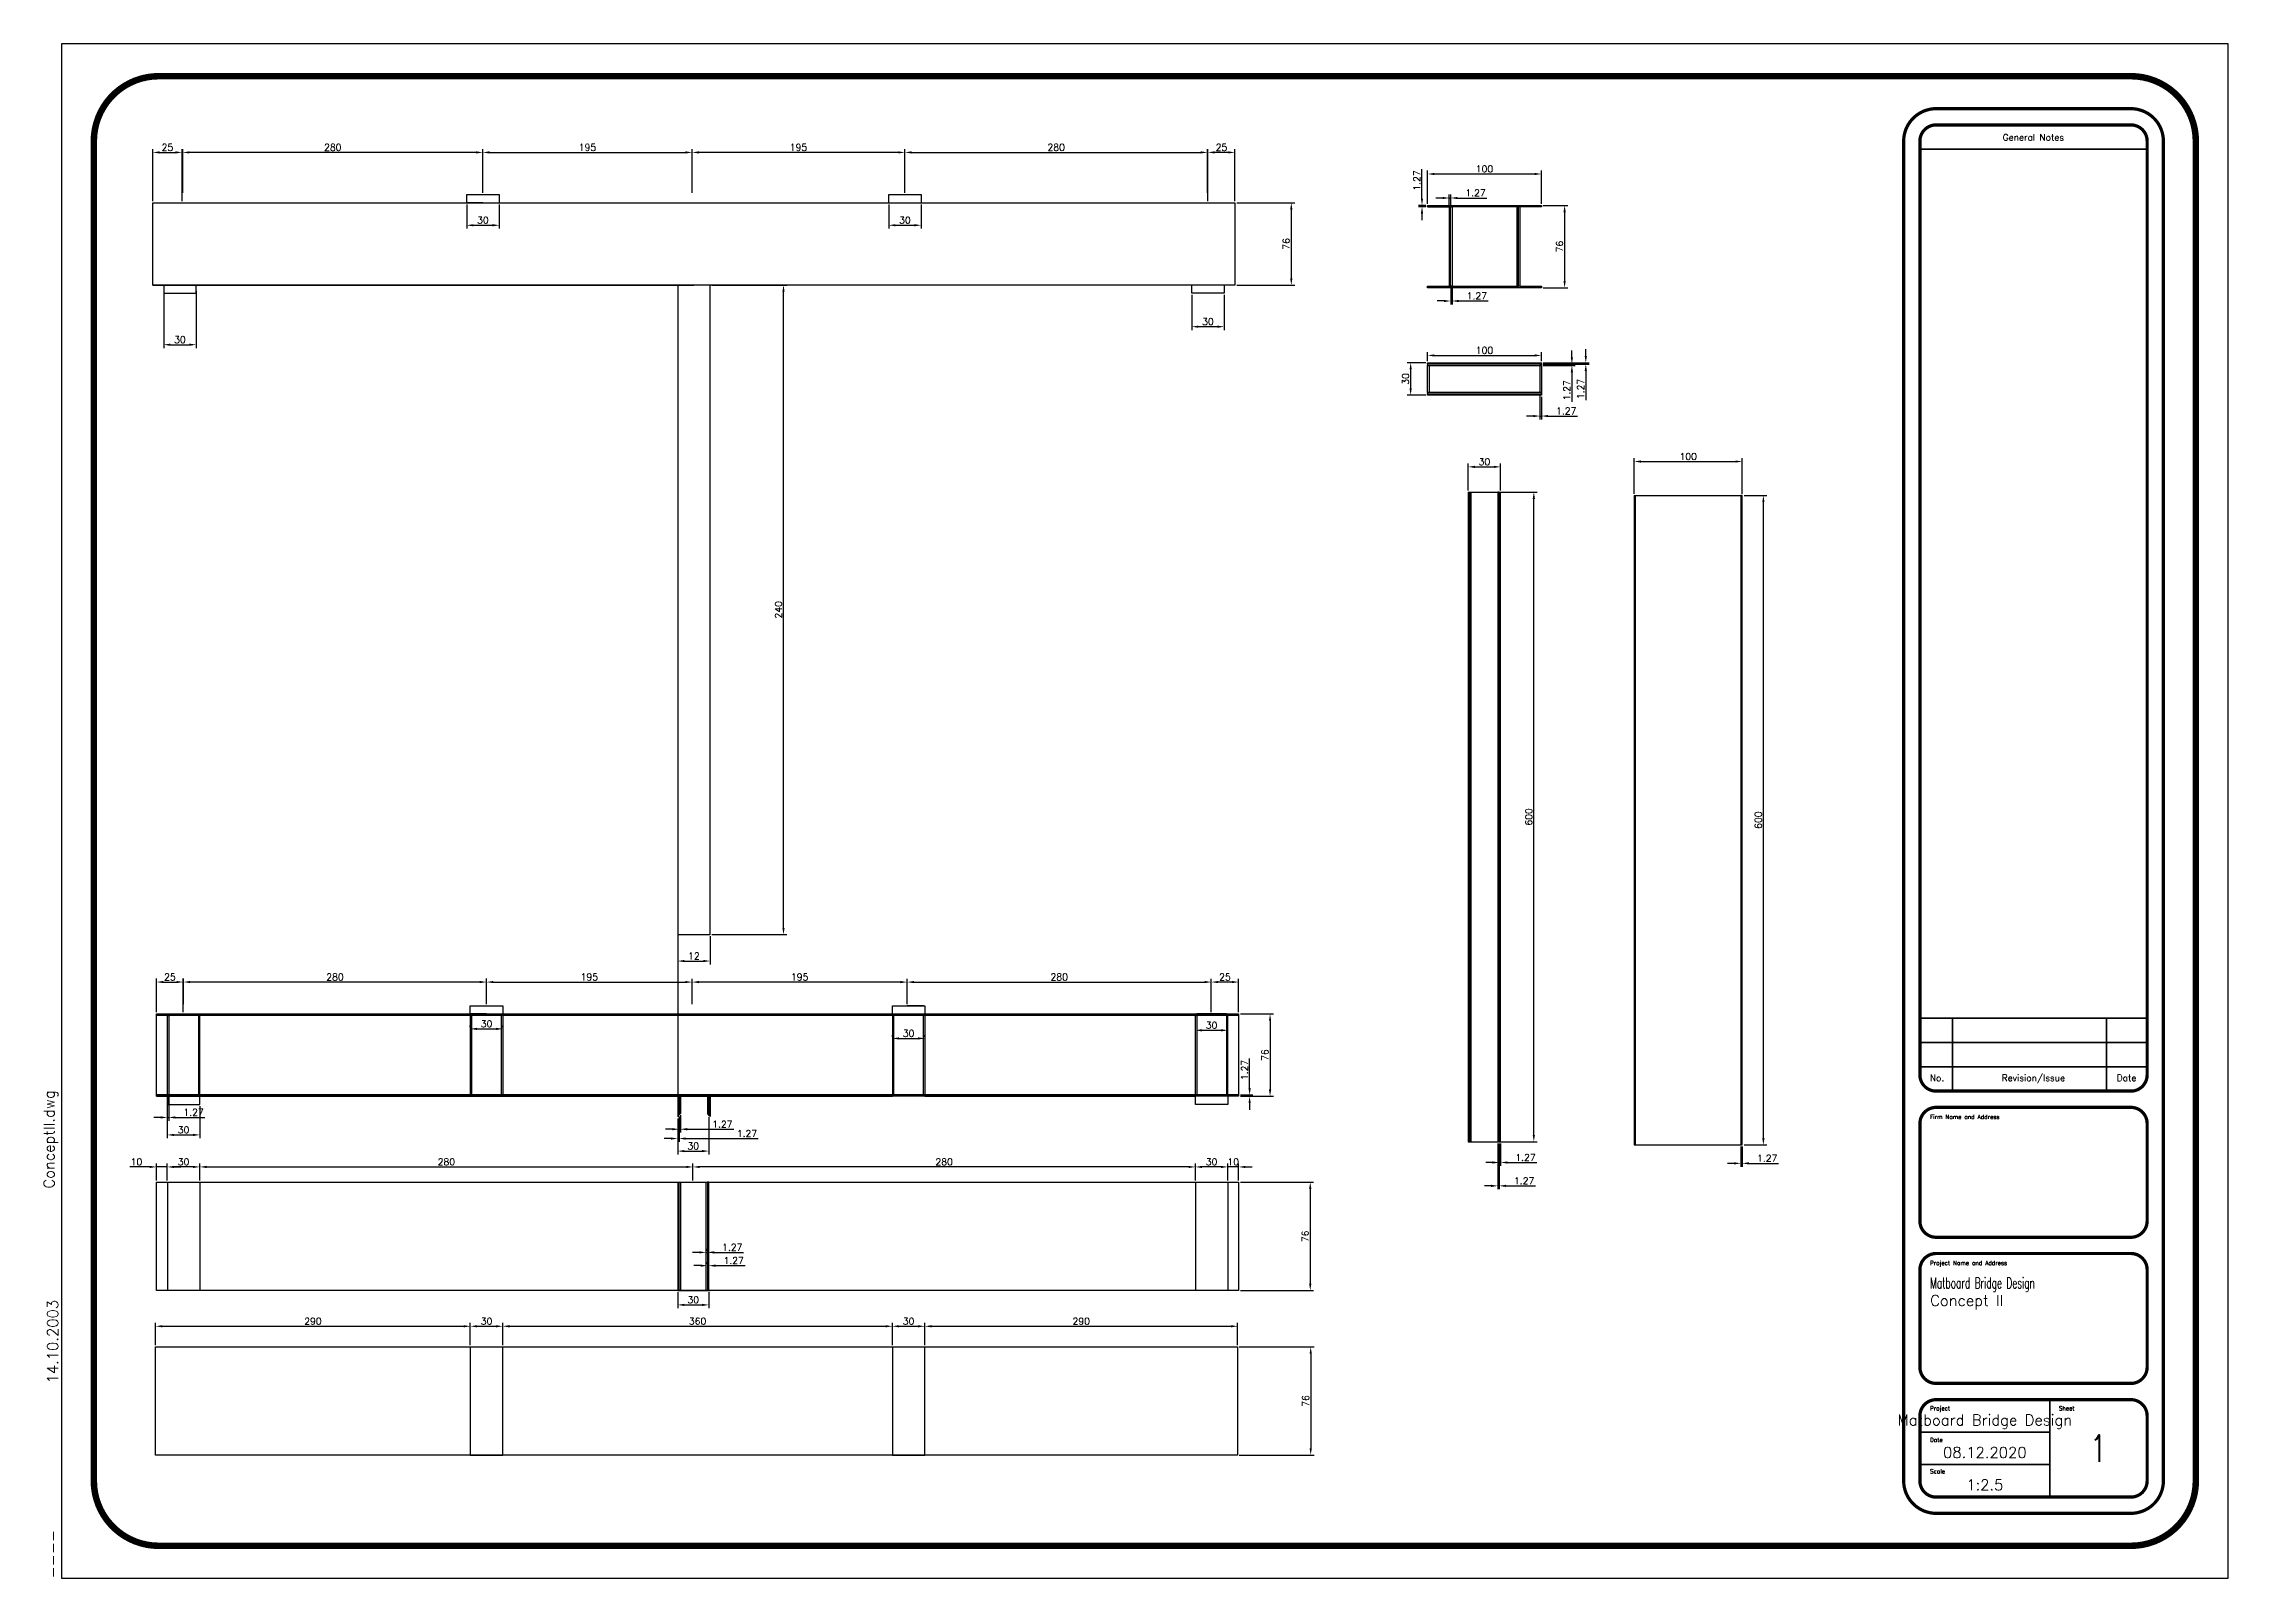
# Paper-space layout 'ISO A1' of a CAD drawing. Header units: millimetres. Extents: x -7 to 801, y 0 to 567.
import ezdxf
from ezdxf.enums import TextEntityAlignment as Align

# ---------------------------------------------------------------- set-up
doc = ezdxf.new("R2010")
doc.units = ezdxf.units.MM
doc.header["$MEASUREMENT"] = 0
doc.layers.add('Title Block', color=7, linetype='Continuous')
doc.styles.add('Roman', font='romans')
doc.styles.get("Standard").update_dxf_attribs({"font": 'simplex.shx'})
doc.dimstyles.new('ISO-25', dxfattribs={"dimtxt": 2.5, "dimasz": 2.5, "dimexe": 1.25, "dimexo": 0.625, "dimtad": 1, "dimtxsty": 'Standard', "dimcen": 2.5, "dimadec": 0, "dimazin": 0, "dimtfac": 1, "dimtmove": 0, "dimatfit": 3, "dimfxl": 1, "dimarcsym": 0})

psp = doc.layouts.new('ISO A1')

# ---------------------------------------------------------------- texts
at = {"layer": 'Title Block', "color": 0, "char_height": 4, "attachment_point": 7, "rotation": 90, "style": 'Roman'}
for s, insert, width in [('ConceptII.dwg', (-1.2, 144), 186.86724), ('14.10.2003', (-1.2, 72), 54.14329), ('----', (-1.2, 0), 63.52849)]:
    psp.add_mtext(s, dxfattribs=dict(at, insert=insert, width=width))

# ---------------------------------------------------------------- blocks, each defined once
blk = doc.blocks.new('Title Block')
at = {"layer": 'Title Block'}
for p, q in [((0, 567), (0, 0)), ((801, 567), (0, 567)), ((801, 0), (801, 567)), ((0, 0), (801, 0))]:
    blk.add_line(p, q, dxfattribs=at)
for points, const_width in [([(789, 531, 0.414214), (765, 555), (36, 555, 0.414214), (12, 531), (12, 36, 0.414214), (36, 12), (765, 12, 0.414214), (789, 36)], 2.4), ([(765, 543), (693, 543, 0.414214), (681, 531), (681, 36, 0.414214), (693, 24), (765, 24, 0.414214), (777, 36), (777, 531, 0.414214)], 1.2), ([(771, 531, 0.414214), (765, 537), (693, 537, 0.414214), (687, 531), (687, 186, 0.414214), (693, 180), (765, 180, 0.414214), (771, 186)], 1.2), ([(693, 126), (765, 126, 0.414214), (771, 132), (771, 168, 0.414214), (765, 174), (693, 174, 0.414214), (687, 168), (687, 132, 0.414214)], 1.2), ([(693, 72), (765, 72, 0.414214), (771, 78), (771, 114, 0.414214), (765, 120), (693, 120, 0.414214), (687, 114), (687, 78, 0.414214)], 1.2), ([(693, 30), (765, 30, 0.414214), (771, 36), (771, 60, 0.414214), (765, 66), (693, 66, 0.414214), (687, 60), (687, 36, 0.414214)], 1.2)]:
    blk.add_lwpolyline(points, format="xyb", close=True, dxfattribs=dict(at, const_width=const_width))
at = {"layer": 'Title Block', "const_width": 0.6}
for points in [[(687, 528), (771, 528)], [(687, 207), (771, 207)], [(699, 180), (699, 207)], [(756, 180), (756, 207)], [(687, 198), (771, 198)], [(687, 189), (771, 189)], [(735, 30), (735, 66)], [(687, 54), (735, 54)], [(687, 42), (735, 42)]]:
    blk.add_lwpolyline(points, dxfattribs=at)
at = {"layer": 'Title Block', "style": 'Roman'}
for s, p in [('General Notes', (728.96, 532.39)), ('No.', (693.33, 184.88)), ('Revision/Issue', (728.96, 184.88)), ('Date', (763.41, 184.88))]:
    blk.add_text(s, height=2.4, dxfattribs=at).set_placement(p, align=Align.MIDDLE_CENTER)
for s, p in [('Firm Name and Address', (690.73, 169.71)), ('Project Name and Address', (690.73, 115.71)), ('Project', (690.73, 62.03)), ('Sheet', (738.36, 62.03)), ('Date', (690.73, 50.37)), ('Scale', (690.73, 38.72))]:
    blk.add_text(s, height=1.56, dxfattribs=at).set_placement(p)
at = {"layer": 'Title Block', "color": 0, "style": 'Roman', "flags": 8}
for tag, p in [('PROJECTNAME', (690.8, 105.93)), ('PROJECTADDRESS1', (690.8, 99.45)), ('PROJECTADDRESS2', (690.8, 92.97)), ('PROJECTADDRESS3', (690.8, 86.5))]:
    blk.add_attdef(tag, text='', height=4, dxfattribs=at).set_placement(p, align=Align.BOTTOM_LEFT)
for tag, p in [('PROJECTNAME', (711, 58.5)), ('DATE', (711, 46.5))]:
    blk.add_attdef(tag, text='', height=4, dxfattribs=at).set_placement(p, align=Align.MIDDLE_CENTER)
at = {"layer": 'Title Block', "color": 0, "style": 'Roman', "width": 0.75, "flags": 8}
blk.add_attdef('SHEETNO', text='', height=10, dxfattribs=at).set_placement((753, 48), align=Align.MIDDLE_CENTER)
at = {"layer": 'Title Block', "color": 0, "style": 'Roman'}
blk.add_attdef('SCALE', text='', height=4, dxfattribs=at).set_placement((711, 34.5), align=Align.MIDDLE_CENTER)
blk = doc.blocks.new('*D4')
at = {"color": 0, "lineweight": -2, "transparency": 16777216}
for p, q in [((37.82, 475.7), (37.82, 454.54)), ((49.82, 475.7), (49.82, 454.54)), ((40.32, 455.79), (47.32, 455.79))]:
    blk.add_line(p, q, dxfattribs=at)
at = {"color": 0, "transparency": 16777216}
for points in [[(40.32, 456.2), (40.32, 455.37), (37.82, 455.79)], [(47.32, 456.2), (47.32, 455.37), (49.82, 455.79)]]:
    blk.add_solid(points, dxfattribs=at)
at = {"layer": 'Defpoints', "color": 0, "transparency": 16777216}
for p in [(37.82, 476.33), (49.82, 476.33), (49.82, 455.79)]:
    blk.add_point(p, dxfattribs=at)
at = {"color": 0, "transparency": 16777216, "insert": (43.82, 457.66), "char_height": 2.5, "attachment_point": 5}
blk.add_mtext('30', dxfattribs=at)
blk = doc.blocks.new('*D5')
at = {"color": 0, "lineweight": -2, "transparency": 16777216}
for p, q in [((502.95, 509.75), (502.95, 520.65)), ((504.41, 507.25), (501.7, 507.25)), ((504.41, 506.75), (501.7, 506.75)), ((502.95, 506.75), (502.95, 507.25)), ((502.95, 504.25), (502.95, 501.75))]:
    blk.add_line(p, q, dxfattribs=at)
at = {"color": 0, "transparency": 16777216}
for points in [[(502.54, 509.75), (503.37, 509.75), (502.95, 507.25)], [(502.54, 504.25), (503.37, 504.25), (502.95, 506.75)]]:
    blk.add_solid(points, dxfattribs=at)
at = {"layer": 'Defpoints', "color": 0, "transparency": 16777216}
for p in [(502.95, 507.25), (505.04, 507.25), (505.04, 506.75)]:
    blk.add_point(p, dxfattribs=at)
at = {"color": 0, "transparency": 16777216, "insert": (501.08, 516.45), "char_height": 2.5, "attachment_point": 5, "rotation": 90}
blk.add_mtext('1.27', dxfattribs=at)
blk = doc.blocks.new('*D7')
at = {"color": 0, "lineweight": -2, "transparency": 16777216}
for p, q in [((505.04, 507.88), (505.04, 520.12)), ((507.54, 518.87), (544.57, 518.87)), ((547.07, 507.88), (547.07, 520.12))]:
    blk.add_line(p, q, dxfattribs=at)
at = {"color": 0, "transparency": 16777216}
for points in [[(507.54, 519.28), (507.54, 518.45), (505.04, 518.87)], [(544.57, 519.28), (544.57, 518.45), (547.07, 518.87)]]:
    blk.add_solid(points, dxfattribs=at)
at = {"layer": 'Defpoints', "color": 0, "transparency": 16777216}
for p in [(547.07, 518.87), (505.04, 507.25), (547.07, 507.25)]:
    blk.add_point(p, dxfattribs=at)
at = {"color": 0, "transparency": 16777216, "insert": (526.05, 520.74), "char_height": 2.5, "attachment_point": 5}
blk.add_mtext('100', dxfattribs=at)
blk = doc.blocks.new('*D8')
at = {"color": 0, "lineweight": -2, "transparency": 16777216}
for p, q in [((510.54, 509.99), (508.04, 509.99)), ((513.04, 507.37), (513.04, 511.24)), ((513.04, 509.99), (513.55, 509.99)), ((513.55, 507.37), (513.55, 511.24)), ((516.05, 509.99), (526.94, 509.99))]:
    blk.add_line(p, q, dxfattribs=at)
at = {"color": 0, "transparency": 16777216}
for points in [[(510.54, 510.41), (510.54, 509.58), (513.04, 509.99)], [(516.05, 510.41), (516.05, 509.58), (513.55, 509.99)]]:
    blk.add_solid(points, dxfattribs=at)
at = {"layer": 'Defpoints', "color": 0, "transparency": 16777216}
for p in [(513.55, 509.99), (513.04, 506.75), (513.55, 506.75)]:
    blk.add_point(p, dxfattribs=at)
at = {"color": 0, "transparency": 16777216, "insert": (522.74, 511.87), "char_height": 2.5, "attachment_point": 5}
blk.add_mtext('1.27', dxfattribs=at)
blk = doc.blocks.new('*D9')
at = {"color": 0, "lineweight": -2, "transparency": 16777216}
for p, q in [((513.55, 476.74), (513.55, 470.69)), ((514.05, 476.74), (514.05, 470.69)), ((511.05, 471.94), (508.55, 471.94)), ((513.55, 471.94), (514.05, 471.94)), ((516.55, 471.94), (527.45, 471.94))]:
    blk.add_line(p, q, dxfattribs=at)
at = {"color": 0, "transparency": 16777216}
for points in [[(511.05, 472.35), (511.05, 471.52), (513.55, 471.94)], [(516.55, 472.35), (516.55, 471.52), (514.05, 471.94)]]:
    blk.add_solid(points, dxfattribs=at)
at = {"layer": 'Defpoints', "color": 0, "transparency": 16777216}
for p in [(513.55, 477.36), (514.05, 477.36), (514.05, 471.94)]:
    blk.add_point(p, dxfattribs=at)
at = {"color": 0, "transparency": 16777216, "insert": (523.25, 473.81), "char_height": 2.5, "attachment_point": 5}
blk.add_mtext('1.27', dxfattribs=at)
blk = doc.blocks.new('*D10')
at = {"color": 0, "lineweight": -2, "transparency": 16777216}
for p, q in [((505.04, 449.76), (505.04, 453.08)), ((547.07, 449.76), (547.07, 453.08)), ((507.54, 451.83), (544.57, 451.83))]:
    blk.add_line(p, q, dxfattribs=at)
at = {"color": 0, "transparency": 16777216}
for points in [[(507.54, 452.24), (507.54, 451.41), (505.04, 451.83)], [(544.57, 452.24), (544.57, 451.41), (547.07, 451.83)]]:
    blk.add_solid(points, dxfattribs=at)
at = {"layer": 'Defpoints', "color": 0, "transparency": 16777216}
for p in [(505.04, 449.14), (547.07, 451.83), (547.07, 449.14)]:
    blk.add_point(p, dxfattribs=at)
at = {"color": 0, "transparency": 16777216, "insert": (526.05, 453.7), "char_height": 2.5, "attachment_point": 5}
blk.add_mtext('100', dxfattribs=at)
blk = doc.blocks.new('*D12')
at = {"color": 0, "lineweight": -2, "transparency": 16777216}
for p, q in [((563.5, 451.64), (563.5, 454.14)), ((547.7, 449.14), (564.75, 449.14)), ((547.7, 448.63), (564.75, 448.63)), ((563.5, 449.14), (563.5, 448.63)), ((563.5, 446.13), (563.5, 435.24))]:
    blk.add_line(p, q, dxfattribs=at)
at = {"color": 0, "transparency": 16777216}
for points in [[(563.08, 451.64), (563.92, 451.64), (563.5, 449.14)], [(563.08, 446.13), (563.92, 446.13), (563.5, 448.63)]]:
    blk.add_solid(points, dxfattribs=at)
at = {"layer": 'Defpoints', "color": 0, "transparency": 16777216}
for p in [(547.07, 449.14), (547.07, 448.63), (563.5, 448.63)]:
    blk.add_point(p, dxfattribs=at)
at = {"color": 0, "transparency": 16777216, "insert": (561.62, 439.43), "char_height": 2.5, "attachment_point": 5, "rotation": 90}
blk.add_mtext('1.27', dxfattribs=at)
blk = doc.blocks.new('*D13')
at = {"color": 0, "lineweight": -2, "transparency": 16777216}
for p, q in [((558.36, 451.13), (558.36, 453.63)), ((547.7, 448.63), (559.61, 448.63)), ((547.7, 448.12), (559.61, 448.12)), ((558.36, 448.63), (558.36, 448.12)), ((558.36, 445.62), (558.36, 434.73))]:
    blk.add_line(p, q, dxfattribs=at)
at = {"color": 0, "transparency": 16777216}
for points in [[(557.94, 451.13), (558.77, 451.13), (558.36, 448.63)], [(557.94, 445.62), (558.77, 445.62), (558.36, 448.12)]]:
    blk.add_solid(points, dxfattribs=at)
at = {"layer": 'Defpoints', "color": 0, "transparency": 16777216}
for p in [(547.07, 448.63), (547.07, 448.12), (558.36, 448.12)]:
    blk.add_point(p, dxfattribs=at)
at = {"color": 0, "transparency": 16777216, "insert": (556.48, 438.92), "char_height": 2.5, "attachment_point": 5, "rotation": 90}
blk.add_mtext('1.27', dxfattribs=at)
blk = doc.blocks.new('*D14')
at = {"color": 0, "lineweight": -2, "transparency": 16777216}
for p, q in [((546.56, 437.53), (546.56, 428.18)), ((547.07, 436.51), (547.07, 428.18)), ((544.06, 429.43), (541.56, 429.43)), ((546.56, 429.43), (547.07, 429.43)), ((549.57, 429.43), (560.46, 429.43))]:
    blk.add_line(p, q, dxfattribs=at)
at = {"color": 0, "transparency": 16777216}
for points in [[(544.06, 429.85), (544.06, 429.01), (546.56, 429.43)], [(549.57, 429.85), (549.57, 429.01), (547.07, 429.43)]]:
    blk.add_solid(points, dxfattribs=at)
at = {"layer": 'Defpoints', "color": 0, "transparency": 16777216}
for p in [(546.56, 438.15), (547.07, 437.14), (547.07, 429.43)]:
    blk.add_point(p, dxfattribs=at)
at = {"color": 0, "transparency": 16777216, "insert": (556.27, 431.3), "char_height": 2.5, "attachment_point": 5}
blk.add_mtext('1.27', dxfattribs=at)
blk = doc.blocks.new('*D15')
at = {"color": 0, "lineweight": -2, "transparency": 16777216}
for p, q in [((581.35, 400.74), (581.35, 413.87)), ((583.85, 412.62), (618.85, 412.62)), ((621.35, 400.74), (621.35, 413.87))]:
    blk.add_line(p, q, dxfattribs=at)
at = {"color": 0, "transparency": 16777216}
for points in [[(583.85, 413.04), (583.85, 412.21), (581.35, 412.62)], [(618.85, 413.04), (618.85, 412.21), (621.35, 412.62)]]:
    blk.add_solid(points, dxfattribs=at)
at = {"layer": 'Defpoints', "color": 0, "transparency": 16777216}
for p in [(621.35, 412.62), (581.35, 400.12), (621.35, 400.12)]:
    blk.add_point(p, dxfattribs=at)
at = {"color": 0, "transparency": 16777216, "insert": (601.35, 414.5), "char_height": 2.5, "attachment_point": 5}
blk.add_mtext('100', dxfattribs=at)
blk = doc.blocks.new('*D16')
at = {"color": 0, "lineweight": -2, "transparency": 16777216}
for p, q in [((520.02, 401.94), (520.02, 411.9)), ((532.02, 401.94), (532.02, 411.9)), ((522.52, 410.65), (529.52, 410.65))]:
    blk.add_line(p, q, dxfattribs=at)
at = {"color": 0, "transparency": 16777216}
for points in [[(522.52, 411.07), (522.52, 410.24), (520.02, 410.65)], [(529.52, 411.07), (529.52, 410.24), (532.02, 410.65)]]:
    blk.add_solid(points, dxfattribs=at)
at = {"layer": 'Defpoints', "color": 0, "transparency": 16777216}
for p in [(532.02, 410.65), (520.02, 401.31), (532.02, 401.31)]:
    blk.add_point(p, dxfattribs=at)
at = {"color": 0, "transparency": 16777216, "insert": (526.02, 412.53), "char_height": 2.5, "attachment_point": 5}
blk.add_mtext('30', dxfattribs=at)
blk = doc.blocks.new('*D17')
at = {"color": 0, "lineweight": -2, "transparency": 16777216}
for p, q in [((621.98, 400.12), (630.4, 400.12)), ((629.15, 162.62), (629.15, 397.62)), ((621.98, 160.12), (630.4, 160.12))]:
    blk.add_line(p, q, dxfattribs=at)
at = {"color": 0, "transparency": 16777216}
for points in [[(628.73, 397.62), (629.57, 397.62), (629.15, 400.12)], [(628.73, 162.62), (629.57, 162.62), (629.15, 160.12)]]:
    blk.add_solid(points, dxfattribs=at)
at = {"layer": 'Defpoints', "color": 0, "transparency": 16777216}
for p in [(621.35, 400.12), (629.15, 400.12), (621.35, 160.12)]:
    blk.add_point(p, dxfattribs=at)
at = {"color": 0, "transparency": 16777216, "insert": (627.28, 280.12), "char_height": 2.5, "attachment_point": 5, "rotation": 90}
blk.add_mtext('600', dxfattribs=at)
blk = doc.blocks.new('*D18')
at = {"color": 0, "lineweight": -2, "transparency": 16777216}
for p, q in [((620.84, 159.49), (620.84, 152.06)), ((621.35, 159.49), (621.35, 152.06)), ((618.34, 153.31), (615.84, 153.31)), ((620.84, 153.31), (621.35, 153.31)), ((623.85, 153.31), (634.75, 153.31))]:
    blk.add_line(p, q, dxfattribs=at)
at = {"color": 0, "transparency": 16777216}
for points in [[(618.34, 153.73), (618.34, 152.89), (620.84, 153.31)], [(623.85, 153.73), (623.85, 152.89), (621.35, 153.31)]]:
    blk.add_solid(points, dxfattribs=at)
at = {"layer": 'Defpoints', "color": 0, "transparency": 16777216}
for p in [(620.84, 160.12), (621.35, 160.12), (621.35, 153.31)]:
    blk.add_point(p, dxfattribs=at)
at = {"color": 0, "transparency": 16777216, "insert": (630.55, 155.19), "char_height": 2.5, "attachment_point": 5}
blk.add_mtext('1.27', dxfattribs=at)
blk = doc.blocks.new('*D19')
at = {"color": 0, "lineweight": -2, "transparency": 16777216}
for p, q in [((532.13, 401.31), (545.54, 401.31)), ((544.29, 163.81), (544.29, 398.81)), ((532.13, 161.31), (545.54, 161.31))]:
    blk.add_line(p, q, dxfattribs=at)
at = {"color": 0, "transparency": 16777216}
for points in [[(543.87, 398.81), (544.71, 398.81), (544.29, 401.31)], [(543.87, 163.81), (544.71, 163.81), (544.29, 161.31)]]:
    blk.add_solid(points, dxfattribs=at)
at = {"layer": 'Defpoints', "color": 0, "transparency": 16777216}
for p in [(531.51, 401.31), (544.29, 401.31), (531.51, 161.31)]:
    blk.add_point(p, dxfattribs=at)
at = {"color": 0, "transparency": 16777216, "insert": (542.41, 281.31), "char_height": 2.5, "attachment_point": 5, "rotation": 90}
blk.add_mtext('600', dxfattribs=at)
blk = doc.blocks.new('*D20')
at = {"color": 0, "lineweight": -2, "transparency": 16777216}
for p, q in [((529.01, 153.62), (526.51, 153.62)), ((531.51, 160.69), (531.51, 152.37)), ((531.51, 153.62), (532.02, 153.62)), ((532.02, 160.69), (532.02, 152.37)), ((534.52, 153.62), (545.41, 153.62))]:
    blk.add_line(p, q, dxfattribs=at)
at = {"color": 0, "transparency": 16777216}
for points in [[(529.01, 154.04), (529.01, 153.21), (531.51, 153.62)], [(534.52, 154.04), (534.52, 153.21), (532.02, 153.62)]]:
    blk.add_solid(points, dxfattribs=at)
at = {"layer": 'Defpoints', "color": 0, "transparency": 16777216}
for p in [(531.51, 161.31), (532.02, 161.31), (532.02, 153.62)]:
    blk.add_point(p, dxfattribs=at)
at = {"color": 0, "transparency": 16777216, "insert": (541.21, 155.5), "char_height": 2.5, "attachment_point": 5}
blk.add_mtext('1.27', dxfattribs=at)
blk = doc.blocks.new('*D21')
at = {"color": 0, "lineweight": -2, "transparency": 16777216}
for p, q in [((531, 160.69), (531, 143.74)), ((531.51, 160.69), (531.51, 143.74)), ((528.5, 144.99), (526, 144.99)), ((531, 144.99), (531.51, 144.99)), ((534.01, 144.99), (544.9, 144.99))]:
    blk.add_line(p, q, dxfattribs=at)
at = {"color": 0, "transparency": 16777216}
for points in [[(528.5, 145.41), (528.5, 144.57), (531, 144.99)], [(534.01, 145.41), (534.01, 144.57), (531.51, 144.99)]]:
    blk.add_solid(points, dxfattribs=at)
at = {"layer": 'Defpoints', "color": 0, "transparency": 16777216}
for p in [(531, 161.31), (531.51, 161.31), (531.51, 144.99)]:
    blk.add_point(p, dxfattribs=at)
at = {"color": 0, "transparency": 16777216, "insert": (540.71, 146.87), "char_height": 2.5, "attachment_point": 5}
blk.add_mtext('1.27', dxfattribs=at)
blk = doc.blocks.new('*D22')
at = {"color": 0, "lineweight": -2, "transparency": 16777216}
for p, q in [((434.45, 508.23), (455.89, 508.23)), ((454.64, 505.73), (454.64, 480.33)), ((434.45, 477.83), (455.89, 477.83))]:
    blk.add_line(p, q, dxfattribs=at)
at = {"color": 0, "transparency": 16777216}
for points in [[(454.22, 505.73), (455.06, 505.73), (454.64, 508.23)], [(454.22, 480.33), (455.06, 480.33), (454.64, 477.83)]]:
    blk.add_solid(points, dxfattribs=at)
at = {"layer": 'Defpoints', "color": 0, "transparency": 16777216}
for p in [(433.82, 508.23), (433.82, 477.83), (454.64, 477.83)]:
    blk.add_point(p, dxfattribs=at)
at = {"color": 0, "transparency": 16777216, "insert": (452.77, 493.03), "char_height": 2.5, "attachment_point": 5, "rotation": 90}
blk.add_mtext('76', dxfattribs=at)
blk = doc.blocks.new('*D23')
at = {"color": 0, "lineweight": -2, "transparency": 16777216}
for p, q in [((240.45, 477.83), (268.19, 477.83)), ((266.94, 240.33), (266.94, 475.33)), ((240.45, 237.83), (268.19, 237.83))]:
    blk.add_line(p, q, dxfattribs=at)
at = {"color": 0, "transparency": 16777216}
for points in [[(266.52, 475.33), (267.35, 475.33), (266.94, 477.83)], [(266.52, 240.33), (267.35, 240.33), (266.94, 237.83)]]:
    blk.add_solid(points, dxfattribs=at)
at = {"layer": 'Defpoints', "color": 0, "transparency": 16777216}
for p in [(239.82, 477.83), (266.94, 477.83), (239.82, 237.83)]:
    blk.add_point(p, dxfattribs=at)
at = {"color": 0, "transparency": 16777216, "insert": (265.06, 357.83), "char_height": 2.5, "attachment_point": 5, "rotation": 90}
blk.add_mtext('240', dxfattribs=at)
blk = doc.blocks.new('*D24')
at = {"color": 0, "lineweight": -2, "transparency": 16777216}
for p, q in [((227.82, 237.2), (227.82, 226.81)), ((239.82, 237.2), (239.82, 226.81)), ((230.32, 228.06), (237.32, 228.06))]:
    blk.add_line(p, q, dxfattribs=at)
at = {"color": 0, "transparency": 16777216}
for points in [[(230.32, 228.48), (230.32, 227.64), (227.82, 228.06)], [(237.32, 228.48), (237.32, 227.64), (239.82, 228.06)]]:
    blk.add_solid(points, dxfattribs=at)
at = {"layer": 'Defpoints', "color": 0, "transparency": 16777216}
for p in [(227.82, 237.83), (239.82, 237.83), (239.82, 228.06)]:
    blk.add_point(p, dxfattribs=at)
at = {"color": 0, "transparency": 16777216, "insert": (233.82, 229.93), "char_height": 2.5, "attachment_point": 5}
blk.add_mtext('12', dxfattribs=at)
blk = doc.blocks.new('*D26')
at = {"color": 0, "lineweight": -2, "transparency": 16777216}
for p, q in [((435.8, 208.51), (448.04, 208.51)), ((446.79, 206.01), (446.79, 180.61)), ((435.8, 178.11), (448.04, 178.11))]:
    blk.add_line(p, q, dxfattribs=at)
at = {"color": 0, "transparency": 16777216}
for points in [[(446.37, 206.01), (447.2, 206.01), (446.79, 208.51)], [(446.37, 180.61), (447.2, 180.61), (446.79, 178.11)]]:
    blk.add_solid(points, dxfattribs=at)
at = {"layer": 'Defpoints', "color": 0, "transparency": 16777216}
for p in [(435.17, 208.51), (435.17, 178.11), (446.79, 178.11)]:
    blk.add_point(p, dxfattribs=at)
at = {"color": 0, "transparency": 16777216, "insert": (444.91, 193.31), "char_height": 2.5, "attachment_point": 5, "rotation": 90}
blk.add_mtext('76', dxfattribs=at)
blk = doc.blocks.new('*D27')
at = {"color": 0, "lineweight": -2, "transparency": 16777216}
for p, q in [((439.23, 181.12), (439.23, 192.01)), ((435.8, 178.62), (440.48, 178.62)), ((435.8, 178.11), (440.48, 178.11)), ((439.23, 178.11), (439.23, 178.62)), ((439.23, 175.61), (439.23, 173.11))]:
    blk.add_line(p, q, dxfattribs=at)
at = {"color": 0, "transparency": 16777216}
for points in [[(438.81, 181.12), (439.65, 181.12), (439.23, 178.62)], [(438.81, 175.61), (439.65, 175.61), (439.23, 178.11)]]:
    blk.add_solid(points, dxfattribs=at)
at = {"layer": 'Defpoints', "color": 0, "transparency": 16777216}
for p in [(435.17, 178.62), (435.17, 178.11), (439.23, 178.62)]:
    blk.add_point(p, dxfattribs=at)
at = {"color": 0, "transparency": 16777216, "insert": (437.36, 187.81), "char_height": 2.5, "width": 6.5726, "attachment_point": 5, "rotation": 90}
blk.add_mtext('1.27', dxfattribs=at)
blk = doc.blocks.new('*D28')
at = {"color": 0, "lineweight": -2, "transparency": 16777216}
for p, q in [((435.8, 146.34), (462.9, 146.34)), ((461.65, 143.84), (461.65, 108.84)), ((435.8, 106.34), (462.9, 106.34))]:
    blk.add_line(p, q, dxfattribs=at)
at = {"color": 0, "transparency": 16777216}
for points in [[(461.23, 143.84), (462.06, 143.84), (461.65, 146.34)], [(461.23, 108.84), (462.06, 108.84), (461.65, 106.34)]]:
    blk.add_solid(points, dxfattribs=at)
at = {"layer": 'Defpoints', "color": 0, "transparency": 16777216}
for p in [(435.17, 146.34), (435.17, 106.34), (461.65, 106.34)]:
    blk.add_point(p, dxfattribs=at)
at = {"color": 0, "transparency": 16777216, "insert": (459.77, 126.34), "char_height": 2.5, "attachment_point": 5, "rotation": 90}
blk.add_mtext('76', dxfattribs=at)
blk = doc.blocks.new('*D30')
at = {"color": 0, "lineweight": -2, "transparency": 16777216}
for p, q in [((504.41, 449.14), (497.51, 449.14)), ((498.76, 446.64), (498.76, 439.64)), ((504.41, 437.14), (497.51, 437.14))]:
    blk.add_line(p, q, dxfattribs=at)
at = {"color": 0, "transparency": 16777216}
for points in [[(498.34, 446.64), (499.17, 446.64), (498.76, 449.14)], [(498.34, 439.64), (499.17, 439.64), (498.76, 437.14)]]:
    blk.add_solid(points, dxfattribs=at)
at = {"layer": 'Defpoints', "color": 0, "transparency": 16777216}
for p in [(505.04, 449.14), (498.76, 437.14), (505.04, 437.14)]:
    blk.add_point(p, dxfattribs=at)
at = {"color": 0, "transparency": 16777216, "insert": (496.88, 443.14), "char_height": 2.5, "attachment_point": 5, "rotation": 90}
blk.add_mtext('30', dxfattribs=at)
blk = doc.blocks.new('*D31')
at = {"color": 0, "lineweight": -2, "transparency": 16777216}
for p, q in [((547.7, 507.25), (556.92, 507.25)), ((555.67, 504.75), (555.67, 479.35)), ((547.7, 476.85), (556.92, 476.85))]:
    blk.add_line(p, q, dxfattribs=at)
at = {"color": 0, "transparency": 16777216}
for points in [[(555.25, 504.75), (556.08, 504.75), (555.67, 507.25)], [(555.25, 479.35), (556.08, 479.35), (555.67, 476.85)]]:
    blk.add_solid(points, dxfattribs=at)
at = {"layer": 'Defpoints', "color": 0, "transparency": 16777216}
for p in [(547.07, 507.25), (547.07, 476.85), (555.67, 476.85)]:
    blk.add_point(p, dxfattribs=at)
at = {"color": 0, "transparency": 16777216, "insert": (553.79, 492.05), "char_height": 2.5, "attachment_point": 5, "rotation": 90}
blk.add_mtext('76', dxfattribs=at)
blk = doc.blocks.new('*D35')
at = {"color": 0, "lineweight": -2, "transparency": 16777216}
for p, q in [((417.82, 474.2), (417.82, 461.19)), ((429.82, 474.2), (429.82, 461.19)), ((427.32, 462.44), (420.32, 462.44))]:
    blk.add_line(p, q, dxfattribs=at)
at = {"color": 0, "transparency": 16777216}
for points in [[(420.32, 462.86), (420.32, 462.03), (417.82, 462.44)], [(427.32, 462.86), (427.32, 462.03), (429.82, 462.44)]]:
    blk.add_solid(points, dxfattribs=at)
at = {"layer": 'Defpoints', "color": 0, "transparency": 16777216}
for p in [(417.82, 474.83), (429.82, 474.83), (417.82, 462.44)]:
    blk.add_point(p, dxfattribs=at)
at = {"color": 0, "transparency": 16777216, "insert": (423.82, 464.32), "char_height": 2.5, "attachment_point": 5}
blk.add_mtext('30', dxfattribs=at)
blk = doc.blocks.new('*D38')
at = {"color": 0, "lineweight": -2, "transparency": 16777216}
for p, q in [((311.82, 511.85), (311.82, 528.09)), ((314.32, 526.84), (421.15, 526.84)), ((423.65, 511.85), (423.65, 528.09))]:
    blk.add_line(p, q, dxfattribs=at)
at = {"color": 0, "transparency": 16777216}
for points in [[(314.32, 527.25), (314.32, 526.42), (311.82, 526.84)], [(421.15, 527.25), (421.15, 526.42), (423.65, 526.84)]]:
    blk.add_solid(points, dxfattribs=at)
at = {"layer": 'Defpoints', "color": 0, "transparency": 16777216}
for p in [(423.65, 526.84), (311.82, 511.23), (423.65, 511.23)]:
    blk.add_point(p, dxfattribs=at)
at = {"color": 0, "transparency": 16777216, "insert": (367.74, 528.71), "char_height": 2.5, "attachment_point": 5}
blk.add_mtext('280', dxfattribs=at)
blk = doc.blocks.new('*D39')
at = {"color": 0, "lineweight": -2, "transparency": 16777216}
for p, q in [((233.14, 511.85), (233.14, 528.09)), ((309.32, 526.84), (235.64, 526.84)), ((311.82, 511.85), (311.82, 528.09))]:
    blk.add_line(p, q, dxfattribs=at)
at = {"color": 0, "transparency": 16777216}
for points in [[(235.64, 527.25), (235.64, 526.42), (233.14, 526.84)], [(309.32, 527.25), (309.32, 526.42), (311.82, 526.84)]]:
    blk.add_solid(points, dxfattribs=at)
at = {"layer": 'Defpoints', "color": 0, "transparency": 16777216}
for p in [(233.14, 526.84), (233.14, 511.23), (311.82, 511.23)]:
    blk.add_point(p, dxfattribs=at)
at = {"color": 0, "transparency": 16777216, "insert": (272.48, 528.71), "char_height": 2.5, "attachment_point": 5}
blk.add_mtext('195', dxfattribs=at)
blk = doc.blocks.new('*D40')
at = {"color": 0, "lineweight": -2, "transparency": 16777216}
for p, q in [((155.82, 511.85), (155.82, 528.09)), ((158.32, 526.84), (230.64, 526.84)), ((233.14, 511.85), (233.14, 528.09))]:
    blk.add_line(p, q, dxfattribs=at)
at = {"color": 0, "transparency": 16777216}
for points in [[(158.32, 527.25), (158.32, 526.42), (155.82, 526.84)], [(230.64, 527.25), (230.64, 526.42), (233.14, 526.84)]]:
    blk.add_solid(points, dxfattribs=at)
at = {"layer": 'Defpoints', "color": 0, "transparency": 16777216}
for p in [(233.14, 526.84), (155.82, 511.23), (233.14, 511.23)]:
    blk.add_point(p, dxfattribs=at)
at = {"color": 0, "transparency": 16777216, "insert": (194.48, 528.71), "char_height": 2.5, "attachment_point": 5}
blk.add_mtext('195', dxfattribs=at)
blk = doc.blocks.new('*D41')
at = {"color": 0, "lineweight": -2, "transparency": 16777216}
for p, q in [((44.85, 511.85), (44.85, 528.09)), ((153.32, 526.84), (47.35, 526.84)), ((155.82, 511.85), (155.82, 528.09))]:
    blk.add_line(p, q, dxfattribs=at)
at = {"color": 0, "transparency": 16777216}
for points in [[(47.35, 527.25), (47.35, 526.42), (44.85, 526.84)], [(153.32, 527.25), (153.32, 526.42), (155.82, 526.84)]]:
    blk.add_solid(points, dxfattribs=at)
at = {"layer": 'Defpoints', "color": 0, "transparency": 16777216}
for p in [(44.85, 526.84), (44.85, 511.23), (155.82, 511.23)]:
    blk.add_point(p, dxfattribs=at)
at = {"color": 0, "transparency": 16777216, "insert": (100.33, 528.71), "char_height": 2.5, "attachment_point": 5}
blk.add_mtext('280', dxfattribs=at)
blk = doc.blocks.new('*D42')
at = {"color": 0, "lineweight": -2, "transparency": 16777216}
for p, q in [((423.84, 508.85), (423.84, 528.09)), ((431.32, 526.84), (426.34, 526.84)), ((433.82, 508.85), (433.82, 528.09))]:
    blk.add_line(p, q, dxfattribs=at)
at = {"color": 0, "transparency": 16777216}
for points in [[(426.34, 527.25), (426.34, 526.42), (423.84, 526.84)], [(431.32, 527.25), (431.32, 526.42), (433.82, 526.84)]]:
    blk.add_solid(points, dxfattribs=at)
at = {"layer": 'Defpoints', "color": 0, "transparency": 16777216}
for p in [(423.84, 526.84), (423.84, 508.23), (433.82, 508.23)]:
    blk.add_point(p, dxfattribs=at)
at = {"color": 0, "transparency": 16777216, "insert": (428.83, 528.71), "char_height": 2.5, "attachment_point": 5}
blk.add_mtext('25', dxfattribs=at)
blk = doc.blocks.new('*D43')
at = {"color": 0, "lineweight": -2, "transparency": 16777216}
for p, q in [((149.82, 507.6), (149.82, 498.67)), ((161.82, 507.6), (161.82, 498.67)), ((152.32, 499.92), (159.32, 499.92))]:
    blk.add_line(p, q, dxfattribs=at)
at = {"color": 0, "transparency": 16777216}
for points in [[(152.32, 500.34), (152.32, 499.51), (149.82, 499.92)], [(159.32, 500.34), (159.32, 499.51), (161.82, 499.92)]]:
    blk.add_solid(points, dxfattribs=at)
at = {"layer": 'Defpoints', "color": 0, "transparency": 16777216}
for p in [(149.82, 508.23), (161.82, 508.23), (161.82, 499.92)]:
    blk.add_point(p, dxfattribs=at)
at = {"color": 0, "transparency": 16777216, "insert": (155.82, 501.8), "char_height": 2.5, "attachment_point": 5}
blk.add_mtext('30', dxfattribs=at)
blk = doc.blocks.new('*D44')
at = {"color": 0, "lineweight": -2, "transparency": 16777216}
for p, q in [((305.82, 507.6), (305.82, 498.67)), ((317.82, 507.6), (317.82, 498.67)), ((308.32, 499.92), (315.32, 499.92))]:
    blk.add_line(p, q, dxfattribs=at)
at = {"color": 0, "transparency": 16777216}
for points in [[(308.32, 500.34), (308.32, 499.51), (305.82, 499.92)], [(315.32, 500.34), (315.32, 499.51), (317.82, 499.92)]]:
    blk.add_solid(points, dxfattribs=at)
at = {"layer": 'Defpoints', "color": 0, "transparency": 16777216}
for p in [(305.82, 508.23), (317.82, 508.23), (317.82, 499.92)]:
    blk.add_point(p, dxfattribs=at)
at = {"color": 0, "transparency": 16777216, "insert": (311.82, 501.8), "char_height": 2.5, "attachment_point": 5}
blk.add_mtext('30', dxfattribs=at)
blk = doc.blocks.new('*D45')
at = {"color": 0, "lineweight": -2, "transparency": 16777216}
for p, q in [((33.82, 508.85), (33.82, 528.09)), ((36.32, 526.84), (42.11, 526.84)), ((44.61, 508.85), (44.61, 528.09))]:
    blk.add_line(p, q, dxfattribs=at)
at = {"color": 0, "transparency": 16777216}
for points in [[(36.32, 527.25), (36.32, 526.42), (33.82, 526.84)], [(42.11, 527.25), (42.11, 526.42), (44.61, 526.84)]]:
    blk.add_solid(points, dxfattribs=at)
at = {"layer": 'Defpoints', "color": 0, "transparency": 16777216}
for p in [(44.61, 526.84), (33.82, 508.23), (44.61, 508.23)]:
    blk.add_point(p, dxfattribs=at)
at = {"color": 0, "transparency": 16777216, "insert": (39.21, 528.71), "char_height": 2.5, "attachment_point": 5}
blk.add_mtext('25', dxfattribs=at)
blk = doc.blocks.new('*D46')
at = {"color": 0, "lineweight": -2, "transparency": 16777216}
for p, q in [((425.07, 209.13), (425.07, 221.54)), ((432.67, 220.29), (427.57, 220.29)), ((435.17, 209.13), (435.17, 221.54))]:
    blk.add_line(p, q, dxfattribs=at)
at = {"color": 0, "transparency": 16777216}
for points in [[(427.57, 220.71), (427.57, 219.88), (425.07, 220.29)], [(432.67, 220.71), (432.67, 219.88), (435.17, 220.29)]]:
    blk.add_solid(points, dxfattribs=at)
at = {"layer": 'Defpoints', "color": 0, "transparency": 16777216}
for p in [(425.07, 220.29), (425.07, 208.51), (435.17, 208.51)]:
    blk.add_point(p, dxfattribs=at)
at = {"color": 0, "transparency": 16777216, "insert": (430.12, 222.17), "char_height": 2.5, "attachment_point": 5}
blk.add_mtext('25', dxfattribs=at)
blk = doc.blocks.new('*D47')
at = {"color": 0, "lineweight": -2, "transparency": 16777216}
for p, q in [((312.66, 212.13), (312.66, 221.54)), ((315.16, 220.29), (422.57, 220.29)), ((425.07, 212.13), (425.07, 221.54))]:
    blk.add_line(p, q, dxfattribs=at)
at = {"color": 0, "transparency": 16777216}
for points in [[(315.16, 220.71), (315.16, 219.88), (312.66, 220.29)], [(422.57, 220.71), (422.57, 219.88), (425.07, 220.29)]]:
    blk.add_solid(points, dxfattribs=at)
at = {"layer": 'Defpoints', "color": 0, "transparency": 16777216}
for p in [(425.07, 220.29), (312.66, 211.51), (425.07, 211.51)]:
    blk.add_point(p, dxfattribs=at)
at = {"color": 0, "transparency": 16777216, "insert": (368.86, 222.17), "char_height": 2.5, "attachment_point": 5}
blk.add_mtext('280', dxfattribs=at)
blk = doc.blocks.new('*D48')
at = {"color": 0, "lineweight": -2, "transparency": 16777216}
for p, q in [((233.15, 212.13), (233.15, 221.54)), ((310.16, 220.29), (235.65, 220.29)), ((312.66, 212.13), (312.66, 221.54))]:
    blk.add_line(p, q, dxfattribs=at)
at = {"color": 0, "transparency": 16777216}
for points in [[(235.65, 220.71), (235.65, 219.88), (233.15, 220.29)], [(310.16, 220.71), (310.16, 219.88), (312.66, 220.29)]]:
    blk.add_solid(points, dxfattribs=at)
at = {"layer": 'Defpoints', "color": 0, "transparency": 16777216}
for p in [(233.15, 220.29), (233.15, 211.51), (312.66, 211.51)]:
    blk.add_point(p, dxfattribs=at)
at = {"color": 0, "transparency": 16777216, "insert": (272.91, 222.17), "char_height": 2.5, "attachment_point": 5}
blk.add_mtext('195', dxfattribs=at)
blk = doc.blocks.new('*D50')
at = {"color": 0, "lineweight": -2, "transparency": 16777216}
for p, q in [((157.17, 212.13), (157.17, 221.54)), ((159.67, 220.29), (230.65, 220.29)), ((233.15, 212.13), (233.15, 221.54))]:
    blk.add_line(p, q, dxfattribs=at)
at = {"color": 0, "transparency": 16777216}
for points in [[(159.67, 220.71), (159.67, 219.88), (157.17, 220.29)], [(230.65, 220.71), (230.65, 219.88), (233.15, 220.29)]]:
    blk.add_solid(points, dxfattribs=at)
at = {"layer": 'Defpoints', "color": 0, "transparency": 16777216}
for p in [(233.15, 220.29), (157.17, 211.51), (233.15, 211.51)]:
    blk.add_point(p, dxfattribs=at)
at = {"color": 0, "transparency": 16777216, "insert": (195.16, 222.17), "char_height": 2.5, "attachment_point": 5}
blk.add_mtext('195', dxfattribs=at)
blk = doc.blocks.new('*D51')
at = {"color": 0, "lineweight": -2, "transparency": 16777216}
for p, q in [((45.11, 212.13), (45.11, 221.56)), ((154.67, 220.31), (47.61, 220.31)), ((157.17, 212.13), (157.17, 221.56))]:
    blk.add_line(p, q, dxfattribs=at)
at = {"color": 0, "transparency": 16777216}
for points in [[(47.61, 220.72), (47.61, 219.89), (45.11, 220.31)], [(154.67, 220.72), (154.67, 219.89), (157.17, 220.31)]]:
    blk.add_solid(points, dxfattribs=at)
at = {"layer": 'Defpoints', "color": 0, "transparency": 16777216}
for p in [(45.11, 220.31), (45.11, 211.51), (157.17, 211.51)]:
    blk.add_point(p, dxfattribs=at)
at = {"color": 0, "transparency": 16777216, "insert": (101.14, 222.18), "char_height": 2.5, "attachment_point": 5}
blk.add_mtext('280', dxfattribs=at)
blk = doc.blocks.new('*D52')
at = {"color": 0, "lineweight": -2, "transparency": 16777216}
for p, q in [((35.17, 209.13), (35.17, 221.56)), ((37.67, 220.31), (42.56, 220.31)), ((45.06, 209.13), (45.06, 221.56))]:
    blk.add_line(p, q, dxfattribs=at)
at = {"color": 0, "transparency": 16777216}
for points in [[(37.67, 220.72), (37.67, 219.89), (35.17, 220.31)], [(42.56, 220.72), (42.56, 219.89), (45.06, 220.31)]]:
    blk.add_solid(points, dxfattribs=at)
at = {"layer": 'Defpoints', "color": 0, "transparency": 16777216}
for p in [(45.06, 220.31), (35.17, 208.51), (45.06, 208.51)]:
    blk.add_point(p, dxfattribs=at)
at = {"color": 0, "transparency": 16777216, "insert": (40.12, 222.18), "char_height": 2.5, "attachment_point": 5}
blk.add_mtext('25', dxfattribs=at)
blk = doc.blocks.new('*D53')
at = {"color": 0, "lineweight": -2, "transparency": 16777216}
for p, q in [((39.17, 174.48), (39.17, 162.56)), ((51.17, 174.48), (51.17, 162.56)), ((41.67, 163.81), (48.67, 163.81))]:
    blk.add_line(p, q, dxfattribs=at)
at = {"color": 0, "transparency": 16777216}
for points in [[(41.67, 164.23), (41.67, 163.39), (39.17, 163.81)], [(48.67, 164.23), (48.67, 163.39), (51.17, 163.81)]]:
    blk.add_solid(points, dxfattribs=at)
at = {"layer": 'Defpoints', "color": 0, "transparency": 16777216}
for p in [(39.17, 175.11), (51.17, 175.11), (51.17, 163.81)]:
    blk.add_point(p, dxfattribs=at)
at = {"color": 0, "transparency": 16777216, "insert": (45.17, 165.69), "char_height": 2.5, "attachment_point": 5}
blk.add_mtext('30', dxfattribs=at)
blk = doc.blocks.new('*D54')
at = {"color": 0, "lineweight": -2, "transparency": 16777216}
for p, q in [((39.17, 177.99), (39.17, 169.03)), ((39.68, 177.99), (39.68, 169.03)), ((36.67, 170.28), (34.17, 170.28)), ((39.17, 170.28), (39.68, 170.28)), ((42.18, 170.28), (53.07, 170.28))]:
    blk.add_line(p, q, dxfattribs=at)
at = {"color": 0, "transparency": 16777216}
for points in [[(36.67, 170.7), (36.67, 169.86), (39.17, 170.28)], [(42.18, 170.7), (42.18, 169.86), (39.68, 170.28)]]:
    blk.add_solid(points, dxfattribs=at)
at = {"layer": 'Defpoints', "color": 0, "transparency": 16777216}
for p in [(39.17, 178.62), (39.68, 178.62), (39.68, 170.28)]:
    blk.add_point(p, dxfattribs=at)
at = {"color": 0, "transparency": 16777216, "insert": (48.88, 172.16), "char_height": 2.5, "attachment_point": 5}
blk.add_mtext('1.27', dxfattribs=at)
blk = doc.blocks.new('*D55')
at = {"color": 0, "lineweight": -2, "transparency": 16777216}
for p, q in [((151.17, 203.61), (151.17, 204.24)), ((153.67, 202.99), (160.67, 202.99)), ((163.17, 203.61), (163.17, 204.24))]:
    blk.add_line(p, q, dxfattribs=at)
at = {"color": 0, "transparency": 16777216}
for points in [[(153.67, 203.4), (153.67, 202.57), (151.17, 202.99)], [(160.67, 203.4), (160.67, 202.57), (163.17, 202.99)]]:
    blk.add_solid(points, dxfattribs=at)
at = {"layer": 'Defpoints', "color": 0, "transparency": 16777216}
for p in [(151.17, 202.99), (163.17, 202.99), (163.17, 202.99)]:
    blk.add_point(p, dxfattribs=at)
at = {"color": 0, "transparency": 16777216, "insert": (157.17, 204.86), "char_height": 2.5, "attachment_point": 5}
blk.add_mtext('30', dxfattribs=at)
blk = doc.blocks.new('*D57')
at = {"color": 0, "lineweight": -2, "transparency": 16777216}
for p, q in [((419.17, 203.09), (419.17, 203.72)), ((421.67, 202.47), (428.67, 202.47)), ((431.17, 203.09), (431.17, 203.72))]:
    blk.add_line(p, q, dxfattribs=at)
at = {"color": 0, "transparency": 16777216}
for points in [[(421.67, 202.89), (421.67, 202.05), (419.17, 202.47)], [(428.67, 202.89), (428.67, 202.05), (431.17, 202.47)]]:
    blk.add_solid(points, dxfattribs=at)
at = {"layer": 'Defpoints', "color": 0, "transparency": 16777216}
for p in [(419.17, 202.47), (431.17, 202.47), (431.17, 202.47)]:
    blk.add_point(p, dxfattribs=at)
at = {"color": 0, "transparency": 16777216, "insert": (425.17, 204.34), "char_height": 2.5, "attachment_point": 5}
blk.add_mtext('30', dxfattribs=at)
blk = doc.blocks.new('*D58')
at = {"color": 0, "lineweight": -2, "transparency": 16777216}
for p, q in [((307.17, 200.09), (307.17, 200.72)), ((309.67, 199.47), (316.67, 199.47)), ((319.17, 200.09), (319.17, 200.72))]:
    blk.add_line(p, q, dxfattribs=at)
at = {"color": 0, "transparency": 16777216}
for points in [[(309.67, 199.88), (309.67, 199.05), (307.17, 199.47)], [(316.67, 199.88), (316.67, 199.05), (319.17, 199.47)]]:
    blk.add_solid(points, dxfattribs=at)
at = {"layer": 'Defpoints', "color": 0, "transparency": 16777216}
for p in [(307.17, 199.47), (319.17, 199.47), (319.17, 199.47)]:
    blk.add_point(p, dxfattribs=at)
at = {"color": 0, "transparency": 16777216, "insert": (313.17, 201.34), "char_height": 2.5, "attachment_point": 5}
blk.add_mtext('30', dxfattribs=at)
blk = doc.blocks.new('*D59')
at = {"color": 0, "lineweight": -2, "transparency": 16777216}
for p, q in [((34.81, 86.14), (34.81, 94.36)), ((37.31, 93.11), (148.67, 93.11)), ((151.17, 86.14), (151.17, 94.36))]:
    blk.add_line(p, q, dxfattribs=at)
at = {"color": 0, "transparency": 16777216}
for points in [[(37.31, 93.53), (37.31, 92.7), (34.81, 93.11)], [(148.67, 93.53), (148.67, 92.7), (151.17, 93.11)]]:
    blk.add_solid(points, dxfattribs=at)
at = {"layer": 'Defpoints', "color": 0, "transparency": 16777216}
for p in [(151.17, 93.11), (34.81, 85.51), (151.17, 85.51)]:
    blk.add_point(p, dxfattribs=at)
at = {"color": 0, "transparency": 16777216, "insert": (92.99, 94.99), "char_height": 2.5, "attachment_point": 5}
blk.add_mtext('290', dxfattribs=at)
blk = doc.blocks.new('*D61')
at = {"color": 0, "lineweight": -2, "transparency": 16777216}
for p, q in [((151.17, 86.14), (151.17, 94.36)), ((153.67, 93.11), (160.67, 93.11)), ((163.17, 86.14), (163.17, 94.36))]:
    blk.add_line(p, q, dxfattribs=at)
at = {"color": 0, "transparency": 16777216}
for points in [[(153.67, 93.53), (153.67, 92.7), (151.17, 93.11)], [(160.67, 93.53), (160.67, 92.7), (163.17, 93.11)]]:
    blk.add_solid(points, dxfattribs=at)
at = {"layer": 'Defpoints', "color": 0, "transparency": 16777216}
for p in [(163.17, 93.11), (151.17, 85.51), (163.17, 85.51)]:
    blk.add_point(p, dxfattribs=at)
at = {"color": 0, "transparency": 16777216, "insert": (157.17, 94.99), "char_height": 2.5, "attachment_point": 5}
blk.add_mtext('30', dxfattribs=at)
blk = doc.blocks.new('*D62')
at = {"color": 0, "lineweight": -2, "transparency": 16777216}
for p, q in [((163.17, 86.14), (163.17, 94.36)), ((165.67, 93.11), (304.67, 93.11)), ((307.17, 86.14), (307.17, 94.36))]:
    blk.add_line(p, q, dxfattribs=at)
at = {"color": 0, "transparency": 16777216}
for points in [[(165.67, 93.53), (165.67, 92.7), (163.17, 93.11)], [(304.67, 93.53), (304.67, 92.7), (307.17, 93.11)]]:
    blk.add_solid(points, dxfattribs=at)
at = {"layer": 'Defpoints', "color": 0, "transparency": 16777216}
for p in [(307.17, 93.11), (163.17, 85.51), (307.17, 85.51)]:
    blk.add_point(p, dxfattribs=at)
at = {"color": 0, "transparency": 16777216, "insert": (235.17, 94.99), "char_height": 2.5, "attachment_point": 5}
blk.add_mtext('360', dxfattribs=at)
blk = doc.blocks.new('*D63')
at = {"color": 0, "lineweight": -2, "transparency": 16777216}
for p, q in [((307.17, 86.14), (307.17, 94.36)), ((309.67, 93.11), (316.67, 93.11)), ((319.17, 86.14), (319.17, 94.36))]:
    blk.add_line(p, q, dxfattribs=at)
at = {"color": 0, "transparency": 16777216}
for points in [[(309.67, 93.53), (309.67, 92.7), (307.17, 93.11)], [(316.67, 93.53), (316.67, 92.7), (319.17, 93.11)]]:
    blk.add_solid(points, dxfattribs=at)
at = {"layer": 'Defpoints', "color": 0, "transparency": 16777216}
for p in [(319.17, 93.11), (307.17, 85.51), (319.17, 85.51)]:
    blk.add_point(p, dxfattribs=at)
at = {"color": 0, "transparency": 16777216, "insert": (313.17, 94.99), "char_height": 2.5, "attachment_point": 5}
blk.add_mtext('30', dxfattribs=at)
blk = doc.blocks.new('*D64')
at = {"color": 0, "lineweight": -2, "transparency": 16777216}
for p, q in [((319.17, 86.14), (319.17, 94.36)), ((321.67, 93.11), (432.31, 93.11)), ((434.81, 86.14), (434.81, 94.36))]:
    blk.add_line(p, q, dxfattribs=at)
at = {"color": 0, "transparency": 16777216}
for points in [[(321.67, 93.53), (321.67, 92.7), (319.17, 93.11)], [(432.31, 93.53), (432.31, 92.7), (434.81, 93.11)]]:
    blk.add_solid(points, dxfattribs=at)
at = {"layer": 'Defpoints', "color": 0, "transparency": 16777216}
for p in [(434.81, 93.11), (319.17, 85.51), (434.81, 85.51)]:
    blk.add_point(p, dxfattribs=at)
at = {"color": 0, "transparency": 16777216, "insert": (376.99, 94.99), "char_height": 2.5, "attachment_point": 5}
blk.add_mtext('290', dxfattribs=at)
blk = doc.blocks.new('*D65')
at = {"color": 0, "lineweight": -2, "transparency": 16777216}
for p, q in [((435.43, 85.51), (463.07, 85.51)), ((461.82, 83.01), (461.82, 48.01)), ((435.43, 45.51), (463.07, 45.51))]:
    blk.add_line(p, q, dxfattribs=at)
at = {"color": 0, "transparency": 16777216}
for points in [[(461.4, 83.01), (462.23, 83.01), (461.82, 85.51)], [(461.4, 48.01), (462.23, 48.01), (461.82, 45.51)]]:
    blk.add_solid(points, dxfattribs=at)
at = {"layer": 'Defpoints', "color": 0, "transparency": 16777216}
for p in [(434.81, 85.51), (434.81, 45.51), (461.82, 45.51)]:
    blk.add_point(p, dxfattribs=at)
at = {"color": 0, "transparency": 16777216, "insert": (459.94, 65.51), "char_height": 2.5, "attachment_point": 5, "rotation": 90}
blk.add_mtext('76', dxfattribs=at)
blk = doc.blocks.new('*D66')
at = {"color": 0, "lineweight": -2, "transparency": 16777216}
for p, q in [((428.67, 151.99), (426.17, 151.99)), ((431.17, 146.96), (431.17, 153.24)), ((435.17, 151.99), (431.17, 151.99)), ((435.17, 146.96), (435.17, 153.24)), ((437.67, 151.99), (440.17, 151.99))]:
    blk.add_line(p, q, dxfattribs=at)
at = {"color": 0, "transparency": 16777216}
for points in [[(428.67, 152.4), (428.67, 151.57), (431.17, 151.99)], [(437.67, 152.4), (437.67, 151.57), (435.17, 151.99)]]:
    blk.add_solid(points, dxfattribs=at)
at = {"layer": 'Defpoints', "color": 0, "transparency": 16777216}
for p in [(431.17, 151.99), (431.17, 146.34), (435.17, 146.34)]:
    blk.add_point(p, dxfattribs=at)
at = {"color": 0, "transparency": 16777216, "insert": (433.17, 153.86), "char_height": 2.5, "attachment_point": 5}
blk.add_mtext('10', dxfattribs=at)
blk = doc.blocks.new('*D67')
at = {"color": 0, "lineweight": -2, "transparency": 16777216}
for p, q in [((419.17, 146.96), (419.17, 153.24)), ((428.67, 151.99), (421.67, 151.99)), ((431.17, 146.96), (431.17, 153.24))]:
    blk.add_line(p, q, dxfattribs=at)
at = {"color": 0, "transparency": 16777216}
for points in [[(421.67, 152.4), (421.67, 151.57), (419.17, 151.99)], [(428.67, 152.4), (428.67, 151.57), (431.17, 151.99)]]:
    blk.add_solid(points, dxfattribs=at)
at = {"layer": 'Defpoints', "color": 0, "transparency": 16777216}
for p in [(419.17, 151.99), (419.17, 146.34), (431.17, 146.34)]:
    blk.add_point(p, dxfattribs=at)
at = {"color": 0, "transparency": 16777216, "insert": (425.17, 153.86), "char_height": 2.5, "attachment_point": 5}
blk.add_mtext('30', dxfattribs=at)
blk = doc.blocks.new('*D71')
at = {"color": 0, "lineweight": -2, "transparency": 16777216}
for p, q in [((39.17, 146.96), (39.17, 153.24)), ((48.67, 151.99), (41.67, 151.99)), ((51.17, 146.96), (51.17, 153.24))]:
    blk.add_line(p, q, dxfattribs=at)
at = {"color": 0, "transparency": 16777216}
for points in [[(41.67, 152.4), (41.67, 151.57), (39.17, 151.99)], [(48.67, 152.4), (48.67, 151.57), (51.17, 151.99)]]:
    blk.add_solid(points, dxfattribs=at)
at = {"layer": 'Defpoints', "color": 0, "transparency": 16777216}
for p in [(39.17, 151.99), (39.17, 146.34), (51.17, 146.34)]:
    blk.add_point(p, dxfattribs=at)
at = {"color": 0, "transparency": 16777216, "insert": (45.17, 153.86), "char_height": 2.5, "attachment_point": 5}
blk.add_mtext('30', dxfattribs=at)
blk = doc.blocks.new('*D72')
at = {"color": 0, "lineweight": -2, "transparency": 16777216}
for p, q in [((32.67, 151.99), (25.35, 151.99)), ((35.17, 146.96), (35.17, 153.24)), ((39.17, 151.99), (35.17, 151.99)), ((39.17, 146.96), (39.17, 153.24)), ((41.67, 151.99), (44.17, 151.99))]:
    blk.add_line(p, q, dxfattribs=at)
at = {"color": 0, "transparency": 16777216}
for points in [[(32.67, 152.4), (32.67, 151.57), (35.17, 151.99)], [(41.67, 152.4), (41.67, 151.57), (39.17, 151.99)]]:
    blk.add_solid(points, dxfattribs=at)
at = {"layer": 'Defpoints', "color": 0, "transparency": 16777216}
for p in [(35.17, 151.99), (35.17, 146.34), (39.17, 146.34)]:
    blk.add_point(p, dxfattribs=at)
at = {"color": 0, "transparency": 16777216, "insert": (27.76, 153.86), "char_height": 2.5, "attachment_point": 5}
blk.add_mtext('10', dxfattribs=at)
blk = doc.blocks.new('*D74')
at = {"color": 0, "lineweight": -2, "transparency": 16777216}
for p, q in [((227.82, 169.9), (227.82, 156.59)), ((239.31, 170.43), (239.31, 156.59)), ((230.32, 157.84), (236.81, 157.84))]:
    blk.add_line(p, q, dxfattribs=at)
at = {"color": 0, "transparency": 16777216}
for points in [[(230.32, 158.26), (230.32, 157.42), (227.82, 157.84)], [(236.81, 158.26), (236.81, 157.42), (239.31, 157.84)]]:
    blk.add_solid(points, dxfattribs=at)
at = {"layer": 'Defpoints', "color": 0, "transparency": 16777216}
for p in [(227.82, 170.52), (239.31, 171.05), (239.31, 157.84)]:
    blk.add_point(p, dxfattribs=at)
at = {"color": 0, "transparency": 16777216, "insert": (233.57, 159.72), "char_height": 2.5, "attachment_point": 5}
blk.add_mtext('30', dxfattribs=at)
blk = doc.blocks.new('*D75')
at = {"color": 0, "lineweight": -2, "transparency": 16777216}
for p, q in [((227.82, 169.9), (227.82, 161.22)), ((228.33, 170.62), (228.33, 161.22)), ((225.32, 162.47), (222.82, 162.47)), ((227.82, 162.47), (228.33, 162.47)), ((230.83, 162.47), (257.62, 162.47))]:
    blk.add_line(p, q, dxfattribs=at)
at = {"color": 0, "transparency": 16777216}
for points in [[(225.32, 162.89), (225.32, 162.06), (227.82, 162.47)], [(230.83, 162.89), (230.83, 162.06), (228.33, 162.47)]]:
    blk.add_solid(points, dxfattribs=at)
at = {"layer": 'Defpoints', "color": 0, "transparency": 16777216}
for p in [(227.82, 170.52), (228.33, 171.25), (228.33, 162.47)]:
    blk.add_point(p, dxfattribs=at)
at = {"color": 0, "transparency": 16777216, "insert": (253.43, 164.35), "char_height": 2.5, "attachment_point": 5}
blk.add_mtext('1.27', dxfattribs=at)
blk = doc.blocks.new('*D76')
at = {"color": 0, "lineweight": -2, "transparency": 16777216}
for p, q in [((228.33, 170.62), (228.33, 164.67)), ((228.84, 171.12), (228.84, 164.67)), ((225.83, 165.92), (223.33, 165.92)), ((228.33, 165.92), (228.84, 165.92)), ((231.34, 165.92), (248.53, 165.92))]:
    blk.add_line(p, q, dxfattribs=at)
at = {"color": 0, "transparency": 16777216}
for points in [[(225.83, 166.34), (225.83, 165.5), (228.33, 165.92)], [(231.34, 166.34), (231.34, 165.5), (228.84, 165.92)]]:
    blk.add_solid(points, dxfattribs=at)
at = {"layer": 'Defpoints', "color": 0, "transparency": 16777216}
for p in [(228.33, 171.25), (228.84, 171.75), (228.84, 165.92)]:
    blk.add_point(p, dxfattribs=at)
at = {"color": 0, "transparency": 16777216, "insert": (244.34, 167.79), "char_height": 2.5, "attachment_point": 5}
blk.add_mtext('1.27', dxfattribs=at)
blk = doc.blocks.new('*D77')
at = {"color": 0, "lineweight": -2, "transparency": 16777216}
for p, q in [((238.3, 121.04), (238.3, 121.67)), ((238.81, 121.04), (238.81, 121.67)), ((235.8, 120.42), (233.3, 120.42)), ((238.3, 120.42), (238.81, 120.42)), ((241.31, 120.42), (252.2, 120.42))]:
    blk.add_line(p, q, dxfattribs=at)
at = {"color": 0, "transparency": 16777216}
for points in [[(235.8, 120.83), (235.8, 120), (238.3, 120.42)], [(241.31, 120.83), (241.31, 120), (238.81, 120.42)]]:
    blk.add_solid(points, dxfattribs=at)
at = {"layer": 'Defpoints', "color": 0, "transparency": 16777216}
for p in [(238.3, 120.42), (238.81, 120.42), (238.81, 120.42)]:
    blk.add_point(p, dxfattribs=at)
at = {"color": 0, "transparency": 16777216, "insert": (248, 122.29), "char_height": 2.5, "attachment_point": 5}
blk.add_mtext('1.27', dxfattribs=at)
blk = doc.blocks.new('*D79')
at = {"color": 0, "lineweight": -2, "transparency": 16777216}
for p, q in [((236.31, 115.51), (233.81, 115.51)), ((238.81, 116.13), (238.81, 116.76)), ((238.81, 115.51), (239.31, 115.51)), ((239.31, 116.13), (239.31, 116.76)), ((241.81, 115.51), (252.71, 115.51))]:
    blk.add_line(p, q, dxfattribs=at)
at = {"color": 0, "transparency": 16777216}
for points in [[(236.31, 115.92), (236.31, 115.09), (238.81, 115.51)], [(241.81, 115.92), (241.81, 115.09), (239.31, 115.51)]]:
    blk.add_solid(points, dxfattribs=at)
at = {"layer": 'Defpoints', "color": 0, "transparency": 16777216}
for p in [(238.81, 115.51), (239.31, 115.51), (239.31, 115.51)]:
    blk.add_point(p, dxfattribs=at)
at = {"color": 0, "transparency": 16777216, "insert": (248.51, 117.38), "char_height": 2.5, "attachment_point": 5}
blk.add_mtext('1.27', dxfattribs=at)
blk = doc.blocks.new('*D80')
at = {"color": 0, "lineweight": -2, "transparency": 16777216}
for p, q in [((227.82, 105.71), (227.82, 99.76)), ((239.31, 105.71), (239.31, 99.76)), ((230.32, 101.01), (236.81, 101.01))]:
    blk.add_line(p, q, dxfattribs=at)
at = {"color": 0, "transparency": 16777216}
for points in [[(230.32, 101.43), (230.32, 100.59), (227.82, 101.01)], [(236.81, 101.43), (236.81, 100.59), (239.31, 101.01)]]:
    blk.add_solid(points, dxfattribs=at)
at = {"layer": 'Defpoints', "color": 0, "transparency": 16777216}
for p in [(227.82, 106.34), (239.31, 106.34), (239.31, 101.01)]:
    blk.add_point(p, dxfattribs=at)
at = {"color": 0, "transparency": 16777216, "insert": (233.57, 102.89), "char_height": 2.5, "attachment_point": 5}
blk.add_mtext('30', dxfattribs=at)
blk = doc.blocks.new('*D83')
at = {"color": 0, "lineweight": -2, "transparency": 16777216}
for p, q in [((51.17, 146.96), (51.17, 153.24)), ((53.67, 151.99), (230.97, 151.99)), ((233.47, 146.96), (233.47, 153.24))]:
    blk.add_line(p, q, dxfattribs=at)
at = {"color": 0, "transparency": 16777216}
for points in [[(53.67, 152.4), (53.67, 151.57), (51.17, 151.99)], [(230.97, 152.4), (230.97, 151.57), (233.47, 151.99)]]:
    blk.add_solid(points, dxfattribs=at)
at = {"layer": 'Defpoints', "color": 0, "transparency": 16777216}
for p in [(51.17, 146.34), (233.47, 151.99), (233.47, 146.34)]:
    blk.add_point(p, dxfattribs=at)
at = {"color": 0, "transparency": 16777216, "insert": (142.32, 153.86), "char_height": 2.5, "attachment_point": 5}
blk.add_mtext('280', dxfattribs=at)
blk = doc.blocks.new('*D84')
at = {"color": 0, "lineweight": -2, "transparency": 16777216}
for p, q in [((233.47, 146.96), (233.47, 153.24)), ((416.67, 151.99), (235.97, 151.99)), ((419.17, 146.96), (419.17, 153.24))]:
    blk.add_line(p, q, dxfattribs=at)
at = {"color": 0, "transparency": 16777216}
for points in [[(235.97, 152.4), (235.97, 151.57), (233.47, 151.99)], [(416.67, 152.4), (416.67, 151.57), (419.17, 151.99)]]:
    blk.add_solid(points, dxfattribs=at)
at = {"layer": 'Defpoints', "color": 0, "transparency": 16777216}
for p in [(233.47, 151.99), (233.47, 146.34), (419.17, 146.34)]:
    blk.add_point(p, dxfattribs=at)
at = {"color": 0, "transparency": 16777216, "insert": (326.32, 153.86), "char_height": 2.5, "attachment_point": 5}
blk.add_mtext('280', dxfattribs=at)

# ---------------------------------------------------------------- dimensions: what is measured, and where the dimension line sits
for base, p1, p2, text, picture, middle in [((44.605, 526.837), (33.822, 508.228), (44.605, 508.228), '25', '*D45', (39.214, 528.712)), ((44.846, 526.837), (155.822, 511.228), (44.846, 511.228), '280', '*D41', (100.334, 528.712)), ((233.139, 526.837), (155.822, 511.228), (233.139, 511.228), '195', '*D40', (194.481, 528.712)), ((233.139, 526.837), (311.822, 511.228), (233.139, 511.228), '195', '*D39', (272.481, 528.712)), ((423.653, 526.837), (311.822, 511.228), (423.653, 511.228), '280', '*D38', (367.737, 528.712)), ((423.837, 526.837), (433.822, 508.228), (423.837, 508.228), '25', '*D42', (428.829, 528.712)), ((547.071, 518.867), (505.039, 507.255), (547.071, 507.255), '100', '*D7', (526.055, 520.742)), ((513.547, 509.994), (513.039, 506.747), (513.547, 506.747), '1.27', '*D8', (522.743, 511.869)), ((161.822, 499.924), (149.822, 508.228), (161.822, 508.228), '30', '*D43', (155.822, 501.799)), ((317.822, 499.924), (305.822, 508.228), (317.822, 508.228), '30', '*D44', (311.822, 501.799)), ((49.822, 455.787), (37.822, 476.328), (49.822, 476.328), '30', '*D4', (43.822, 457.662)), ((417.822, 462.443), (429.822, 474.828), (417.822, 474.828), '30', '*D35', (423.822, 464.318)), ((547.071, 451.828), (505.039, 449.137), (547.071, 449.137), '100', '*D10', (526.055, 453.703)), ((547.071, 429.429), (546.563, 438.153), (547.071, 437.137), '1.27', '*D14', (556.267, 431.304)), ((532.017, 410.653), (520.017, 401.315), (532.017, 401.315), '30', '*D16', (526.017, 412.528)), ((621.353, 412.623), (581.353, 400.117), (621.353, 400.117), '100', '*D15', (601.353, 414.498)), ((45.06, 220.306), (35.171, 208.507), (45.06, 208.507), '25', '*D52', (40.115, 222.181)), ((45.105, 220.306), (157.171, 211.507), (45.105, 211.507), '280', '*D51', (101.138, 222.181)), ((233.148, 220.292), (157.171, 211.507), (233.148, 211.507), '195', '*D50', (195.159, 222.167)), ((233.148, 220.292), (312.663, 211.507), (233.148, 211.507), '195', '*D48', (272.905, 222.167)), ((425.067, 220.292), (312.663, 211.507), (425.067, 211.507), '280', '*D47', (368.865, 222.167)), ((425.067, 220.292), (435.171, 208.507), (425.067, 208.507), '25', '*D46', (430.119, 222.167)), ((163.171, 202.988), (151.171, 202.988), (163.171, 202.988), '30', '*D55', (157.171, 204.863)), ((319.171, 199.466), (307.171, 199.466), (319.171, 199.466), '30', '*D58', (313.171, 201.341)), ((51.171, 163.811), (39.171, 175.107), (51.171, 175.107), '30', '*D53', (45.171, 165.686)), ((239.314, 157.84), (227.822, 170.522), (239.314, 171.053), '30', '*D74', (233.568, 159.715)), ((35.171, 151.985), (39.171, 146.338), (35.171, 146.338), '10', '*D72', (27.76, 153.86)), ((39.171, 151.985), (51.171, 146.338), (39.171, 146.338), '30', '*D71', (45.171, 153.86)), ((233.472, 151.985), (51.171, 146.338), (233.472, 146.338), '280', '*D83', (142.321, 153.86)), ((233.472, 151.985), (419.171, 146.338), (233.472, 146.338), '280', '*D84', (326.321, 153.86)), ((419.171, 151.985), (431.171, 146.338), (419.171, 146.338), '30', '*D67', (425.171, 153.86)), ((531.509, 144.991), (531.001, 161.315), (531.509, 161.315), '1.27', '*D21', (540.706, 146.866)), ((621.353, 153.311), (620.845, 160.117), (621.353, 160.117), '1.27', '*D18', (630.549, 155.186)), ((239.314, 115.507), (238.806, 115.507), (239.314, 115.507), '1.27', '*D79', (248.511, 117.382)), ((239.314, 101.011), (227.822, 106.338), (239.314, 106.338), '30', '*D80', (233.568, 102.886)), ((151.171, 93.115), (34.805, 85.511), (151.171, 85.511), '290', '*D59', (92.988, 94.99)), ((163.171, 93.115), (151.171, 85.511), (163.171, 85.511), '30', '*D61', (157.171, 94.99)), ((307.171, 93.115), (163.171, 85.511), (307.171, 85.511), '360', '*D62', (235.171, 94.99)), ((319.171, 93.115), (307.171, 85.511), (319.171, 85.511), '30', '*D63', (313.171, 94.99)), ((434.805, 93.115), (319.171, 85.511), (434.805, 85.511), '290', '*D64', (376.988, 94.99))]:
    dim = psp.add_linear_dim(base=base, p1=p1, p2=p2, text=text, dimstyle='ISO-25')
    dim.commit()
    dim.dimension.update_dxf_attribs({"geometry": picture, "text_midpoint": middle})
for base, p1, p2, angle, text, picture, middle in [((502.954, 507.255), (505.039, 506.747), (505.039, 507.255), 90, '1.27', '*D5', (501.079, 516.451)), ((454.641, 477.828), (433.822, 508.228), (433.822, 477.828), 90, '76', '*D22', (452.766, 493.028)), ((555.668, 476.855), (547.071, 507.255), (547.071, 476.855), 90, '76', '*D31', (553.793, 492.055)), ((514.055, 471.936), (513.547, 477.363), (514.055, 477.363), 180, '1.27', '*D9', (523.251, 473.811)), ((563.499, 448.629), (547.071, 449.137), (547.071, 448.629), 90, '1.27', '*D12', (561.624, 439.433)), ((558.356, 448.121), (547.071, 448.629), (547.071, 448.121), 270, '1.27', '*D13', (556.481, 438.925)), ((498.758, 437.137), (505.039, 449.137), (505.039, 437.137), 90, '30', '*D30', (496.883, 443.137)), ((544.289, 401.315), (531.509, 161.315), (531.509, 401.315), 90, '600', '*D19', (542.414, 281.315)), ((629.151, 400.117), (621.353, 160.117), (621.353, 400.117), 90, '600', '*D17', (627.276, 280.117)), ((431.171, 202.468), (419.171, 202.468), (431.171, 202.468), 180, '30', '*D57', (425.171, 204.343)), ((446.788, 178.107), (435.171, 208.507), (435.171, 178.107), 90, '76', '*D26', (444.913, 193.307)), ((439.232, 178.615), (435.171, 178.107), (435.171, 178.615), 90, '1.27', '*D27', (437.357, 187.812)), ((532.017, 153.624), (531.509, 161.315), (532.017, 161.315), 180, '1.27', '*D20', (541.214, 155.499)), ((461.648, 106.338), (435.171, 146.338), (435.171, 106.338), 90, '76', '*D28', (459.773, 126.338)), ((238.806, 120.418), (238.298, 120.418), (238.806, 120.418), 180, '1.27', '*D77', (248.003, 122.293)), ((461.815, 45.511), (434.805, 85.511), (434.805, 45.511), 90, '76', '*D65', (459.94, 65.511))]:
    dim = psp.add_linear_dim(base=base, p1=p1, p2=p2, angle=angle, text=text, dimstyle='ISO-25')
    dim.commit()
    dim.dimension.update_dxf_attribs({"geometry": picture, "text_midpoint": middle})
dim = psp.add_linear_dim(base=(266.935, 477.828), p1=(239.822, 237.828), p2=(239.822, 477.828), angle=90, dimstyle='ISO-25')
dim.commit()
dim.dimension.update_dxf_attribs({"geometry": '*D23', "text_midpoint": (265.06, 357.828)})
dim = psp.add_linear_dim(base=(239.822, 228.059), p1=(227.822, 237.828), p2=(239.822, 237.828), dimstyle='ISO-25')
dim.commit()
dim.dimension.update_dxf_attribs({"geometry": '*D24', "text_midpoint": (233.822, 229.934)})
dim = psp.add_linear_dim(base=(39.679, 170.28), p1=(39.171, 178.615), p2=(39.679, 178.615), angle=180, text='1.27', dimstyle='ISO-25')
dim.commit()
dim.dimension.update_dxf_attribs({"geometry": '*D54', "text_midpoint": (48.875, 170.28), "dimtype": 160})
for base, p1, p2, text, picture, middle in [((228.33, 162.474), (227.822, 170.522), (228.33, 171.249), '1.27', '*D75', (253.425, 162.474)), ((228.838, 165.919), (228.33, 171.249), (228.838, 171.746), '1.27', '*D76', (244.336, 165.919)), ((431.171, 151.985), (435.171, 146.338), (431.171, 146.338), '10', '*D66', (433.171, 151.985))]:
    dim = psp.add_linear_dim(base=base, p1=p1, p2=p2, text=text, dimstyle='ISO-25')
    dim.commit()
    dim.dimension.update_dxf_attribs({"geometry": picture, "text_midpoint": middle, "dimtype": 160})

# ---------------------------------------------------------------- linework, layer by layer
for p, q in [((149.822, 508.228), (149.822, 511.228)), ((149.822, 511.228), (161.822, 511.228)), ((149.822, 511.228), (155.822, 511.228)), ((161.822, 511.228), (161.822, 508.228)), ((305.822, 508.228), (305.822, 511.228)), ((305.822, 511.228), (317.822, 511.228)), ((305.822, 511.228), (311.822, 511.228)), ((317.822, 511.228), (317.822, 508.228)), ((33.822, 508.228), (433.822, 508.228)), ((33.822, 477.828), (33.822, 508.228)), ((155.822, 508.228), (149.822, 508.228)), ((161.822, 508.228), (305.822, 508.228)), ((433.822, 508.228), (433.822, 477.828)), ((505.039, 507.255), (547.071, 507.255)), ((505.039, 506.747), (505.039, 507.255)), ((547.071, 506.747), (505.039, 506.747)), ((505.039, 506.747), (513.039, 506.747)), ((513.039, 506.747), (513.039, 477.363)), ((513.547, 477.363), (513.547, 506.747)), ((513.547, 506.747), (514.055, 506.747)), ((514.055, 506.747), (514.055, 477.363)), ((538.563, 506.747), (538.055, 506.747)), ((538.055, 506.747), (538.055, 477.363)), ((538.563, 477.363), (538.563, 506.747)), ((547.071, 506.747), (539.071, 506.747)), ((539.071, 506.747), (539.071, 477.363)), ((547.071, 507.255), (547.071, 506.747)), ((433.822, 477.828), (33.822, 477.828)), ((33.822, 477.828), (37.822, 477.828)), ((33.822, 477.828), (233.822, 477.828)), ((37.822, 477.828), (37.822, 476.328)), ((49.822, 474.828), (49.822, 477.828)), ((49.822, 477.828), (155.822, 477.828)), ((233.822, 477.828), (227.822, 477.828)), ((227.822, 477.828), (227.822, 237.828)), ((239.822, 237.828), (239.822, 477.828)), ((417.822, 474.828), (417.822, 477.828)), ((433.822, 477.828), (429.822, 477.828)), ((429.822, 477.828), (429.822, 474.828)), ((505.039, 476.855), (505.039, 477.363)), ((505.039, 477.363), (538.563, 477.363)), ((547.071, 476.855), (505.039, 476.855)), ((513.039, 477.363), (513.547, 477.363)), ((514.055, 477.363), (513.547, 477.363)), ((538.055, 477.363), (538.563, 477.363)), ((539.071, 477.363), (538.563, 477.363)), ((539.071, 477.363), (547.071, 477.363)), ((547.071, 477.363), (547.071, 476.855)), ((37.822, 476.328), (37.822, 474.828)), ((37.822, 474.828), (49.822, 474.828)), ((429.822, 474.828), (417.822, 474.828)), ((505.039, 449.137), (547.071, 449.137)), ((505.039, 448.629), (505.039, 449.137)), ((505.039, 449.137), (505.039, 448.121)), ((547.071, 448.629), (505.039, 448.629)), ((505.039, 448.121), (547.071, 448.121)), ((505.039, 438.153), (505.039, 448.121)), ((505.039, 448.121), (505.547, 448.121)), ((505.547, 448.121), (505.547, 438.153)), ((547.071, 448.121), (546.563, 448.121)), ((546.563, 448.121), (546.563, 438.153)), ((547.071, 449.137), (547.071, 448.629)), ((547.071, 449.137), (547.071, 437.137)), ((547.071, 448.121), (547.071, 448.629)), ((547.071, 438.153), (505.039, 438.153)), ((505.039, 438.153), (505.039, 437.645)), ((505.039, 437.137), (505.039, 437.645)), ((505.039, 437.645), (547.071, 437.645)), ((547.071, 437.137), (505.039, 437.137)), ((547.071, 437.645), (547.071, 438.153)), ((520.017, 401.315), (520.017, 161.315)), ((520.017, 401.315), (520.525, 401.315)), ((520.017, 401.315), (532.017, 401.315)), ((520.525, 401.315), (520.525, 161.315)), ((520.525, 401.315), (521.033, 401.315)), ((521.033, 401.315), (521.033, 161.315)), ((531.509, 401.315), (531.001, 401.315)), ((531.001, 401.315), (531.001, 161.315)), ((531.509, 161.315), (531.509, 401.315)), ((532.017, 161.315), (532.017, 401.315)), ((581.353, 400.117), (581.353, 160.117)), ((581.353, 400.117), (621.353, 400.117)), ((581.861, 160.117), (581.861, 400.117)), ((621.353, 400.117), (620.845, 400.117)), ((620.845, 400.117), (620.845, 160.117)), ((621.353, 160.117), (621.353, 400.117)), ((227.822, 237.828), (239.822, 237.828)), ((227.822, 237.828), (227.822, 178.107)), ((151.171, 208.507), (151.171, 211.507)), ((151.171, 211.507), (163.171, 211.507)), ((151.171, 211.507), (157.171, 211.507)), ((163.171, 211.507), (163.171, 208.507)), ((307.171, 208.507), (307.171, 211.507)), ((307.171, 211.507), (319.171, 211.507)), ((318.663, 211.507), (312.663, 211.507)), ((319.171, 211.507), (319.171, 208.507)), ((35.171, 208.507), (435.171, 208.507)), ((35.171, 178.107), (35.171, 208.507)), ((435.171, 207.999), (35.171, 207.999)), ((39.171, 208.507), (51.171, 208.507)), ((39.171, 178.615), (39.171, 207.999)), ((39.171, 207.999), (39.679, 207.999)), ((39.679, 207.999), (39.679, 178.615)), ((51.171, 207.999), (50.663, 207.999)), ((50.663, 207.999), (50.663, 178.615)), ((51.171, 178.615), (51.171, 207.999)), ((157.171, 208.507), (151.171, 208.507)), ((151.171, 208.507), (163.171, 208.507)), ((151.171, 207.999), (151.171, 178.615)), ((151.679, 178.615), (151.679, 207.999)), ((162.663, 178.615), (162.663, 207.999)), ((163.171, 208.507), (307.171, 208.507)), ((163.171, 207.999), (163.171, 178.615)), ((307.171, 208.507), (319.171, 208.507)), ((307.171, 207.999), (307.171, 178.615)), ((307.679, 178.615), (307.679, 207.999)), ((318.663, 178.615), (318.663, 207.999)), ((319.171, 207.999), (319.171, 178.615)), ((419.171, 208.507), (431.171, 208.507)), ((419.171, 178.615), (419.171, 207.999)), ((419.171, 207.999), (419.679, 207.999)), ((430.663, 208.507), (419.679, 208.507)), ((419.679, 207.999), (419.679, 178.615)), ((431.171, 207.999), (430.663, 207.999)), ((430.663, 207.999), (430.663, 178.615)), ((431.171, 178.615), (431.171, 207.999)), ((435.171, 208.507), (435.171, 178.107)), ((435.171, 208.507), (435.171, 207.999)), ((435.171, 178.615), (35.171, 178.615)), ((435.171, 178.107), (35.171, 178.107)), ((35.171, 178.107), (39.171, 178.107)), ((35.171, 178.107), (235.171, 178.107)), ((35.171, 178.107), (39.171, 178.107)), ((39.171, 178.107), (39.171, 176.607)), ((51.171, 175.107), (51.171, 178.107)), ((51.171, 178.107), (157.171, 178.107)), ((51.171, 178.107), (151.171, 178.107)), ((151.171, 178.615), (151.679, 178.615)), ((163.171, 178.615), (162.663, 178.615)), ((163.171, 178.107), (307.171, 178.107)), ((227.822, 178.107), (228.33, 178.107)), ((227.822, 178.107), (227.822, 170.522)), ((227.822, 178.107), (239.822, 178.107)), ((228.33, 178.107), (228.838, 178.107)), ((228.33, 178.107), (228.33, 171.249)), ((228.838, 178.107), (228.838, 171.746)), ((235.171, 178.107), (229.171, 178.107)), ((239.314, 178.107), (238.806, 178.107)), ((238.806, 178.107), (238.806, 171.628)), ((239.822, 178.107), (239.314, 178.107)), ((239.314, 178.107), (239.314, 171.053)), ((239.314, 171.053), (239.314, 178.107)), ((239.822, 178.107), (239.822, 170.594)), ((239.822, 170.594), (239.822, 178.107)), ((307.171, 178.615), (307.679, 178.615)), ((319.171, 178.615), (318.663, 178.615)), ((319.171, 178.107), (419.171, 178.107)), ((419.171, 175.107), (419.171, 178.107)), ((431.171, 178.107), (430.663, 178.107)), ((435.171, 178.107), (431.171, 178.107)), ((431.171, 178.107), (431.171, 175.107)), ((435.171, 178.107), (435.171, 178.615)), ((39.171, 176.607), (39.171, 175.107)), ((39.171, 175.107), (51.171, 175.107)), ((227.966, 170.655), (227.822, 170.522)), ((228.051, 170.862), (227.966, 170.655)), ((228.163, 170.983), (228.051, 170.862)), ((228.226, 171.177), (228.163, 170.983)), ((228.33, 171.249), (228.226, 171.177)), ((228.472, 171.341), (228.33, 171.249)), ((228.568, 171.479), (228.472, 171.341)), ((228.691, 171.566), (228.568, 171.479)), ((228.749, 171.71), (228.691, 171.566)), ((228.838, 171.746), (228.749, 171.71)), ((238.806, 171.628), (238.956, 171.432)), ((238.956, 171.432), (239.164, 171.302)), ((239.164, 171.302), (239.314, 171.053)), ((239.314, 171.053), (239.568, 170.968)), ((239.568, 170.968), (239.67, 170.797)), ((239.67, 170.797), (239.822, 170.594)), ((431.171, 175.107), (419.171, 175.107)), ((520.017, 161.315), (532.017, 161.315)), ((520.525, 161.315), (521.033, 161.315)), ((532.017, 161.315), (531.509, 161.315)), ((581.353, 160.117), (621.353, 160.117)), ((581.353, 160.117), (581.861, 160.117)), ((35.171, 106.338), (35.171, 146.338)), ((35.171, 146.338), (435.171, 146.338)), ((39.171, 146.338), (39.171, 106.338)), ((51.171, 146.338), (51.171, 106.338)), ((227.822, 146.338), (227.822, 106.338)), ((228.33, 106.338), (228.33, 146.338)), ((228.33, 146.338), (228.838, 146.338)), ((228.838, 146.338), (228.838, 106.338)), ((238.298, 106.338), (238.298, 146.338)), ((239.314, 146.338), (238.806, 146.338)), ((238.806, 146.338), (238.806, 106.338)), ((239.314, 106.338), (239.314, 146.338)), ((419.171, 146.338), (419.171, 106.338)), ((431.171, 146.338), (431.171, 106.338)), ((435.171, 146.338), (435.171, 106.338)), ((435.171, 106.338), (35.171, 106.338)), ((227.822, 106.338), (228.33, 106.338)), ((227.822, 106.338), (239.822, 106.338)), ((238.806, 106.338), (238.298, 106.338)), ((239.822, 106.338), (239.314, 106.338)), ((34.805, 45.511), (34.805, 85.511)), ((34.805, 85.511), (434.805, 85.511)), ((151.171, 85.511), (151.171, 45.511)), ((163.171, 45.511), (163.171, 85.511)), ((307.171, 85.511), (307.171, 45.511)), ((319.171, 45.511), (319.171, 85.511)), ((434.805, 85.511), (434.805, 45.511)), ((434.805, 45.511), (34.805, 45.511)), ((151.171, 45.511), (163.171, 45.511)), ((307.171, 45.511), (319.171, 45.511))]:
    psp.add_line(p, q)

# ---------------------------------------------------------------- block references
at = {"layer": 'Title Block'}
ref = psp.add_blockref('Title Block', (0, 0), dxfattribs=at)
ref.add_attrib('PROJECTNAME', 'Matboard Bridge Design', dxfattribs={"color": 0, "height": 4, "style": 'Roman', "width": 0.6}).set_placement((690.795, 105.925), align=Align.BOTTOM_LEFT)
ref.add_attrib('PROJECTADDRESS1', 'Concept II', dxfattribs={"color": 0, "height": 4, "style": 'Roman'}).set_placement((690.795, 99.449), align=Align.BOTTOM_LEFT)
ref.add_attrib('PROJECTNAME', 'Matboard Bridge Design', dxfattribs={"color": 0, "height": 4, "style": 'Roman'}).set_placement((711, 58.5), align=Align.MIDDLE_CENTER)
ref.add_attrib('DATE', '08.12.2020', dxfattribs={"color": 0, "height": 4, "style": 'Roman'}).set_placement((711, 46.5), align=Align.MIDDLE_CENTER)
ref.add_attrib('SCALE', '1:2.5', dxfattribs={"color": 0, "height": 4, "style": 'Roman'}).set_placement((711, 34.5), align=Align.MIDDLE_CENTER)
ref.add_attrib('SHEETNO', '1', dxfattribs={"color": 0, "height": 10, "style": 'Roman', "width": 0.75}).set_placement((753, 48), align=Align.MIDDLE_CENTER)

psp.set_redraw_order([(e.dxf.handle, doc.entitydb.next_handle()) for e in psp.query("TEXT MTEXT ATTDEF DIMENSION ARC_DIMENSION")])  # texts and dimensions are drawn at this point

doc.saveas('drawing.dxf')
